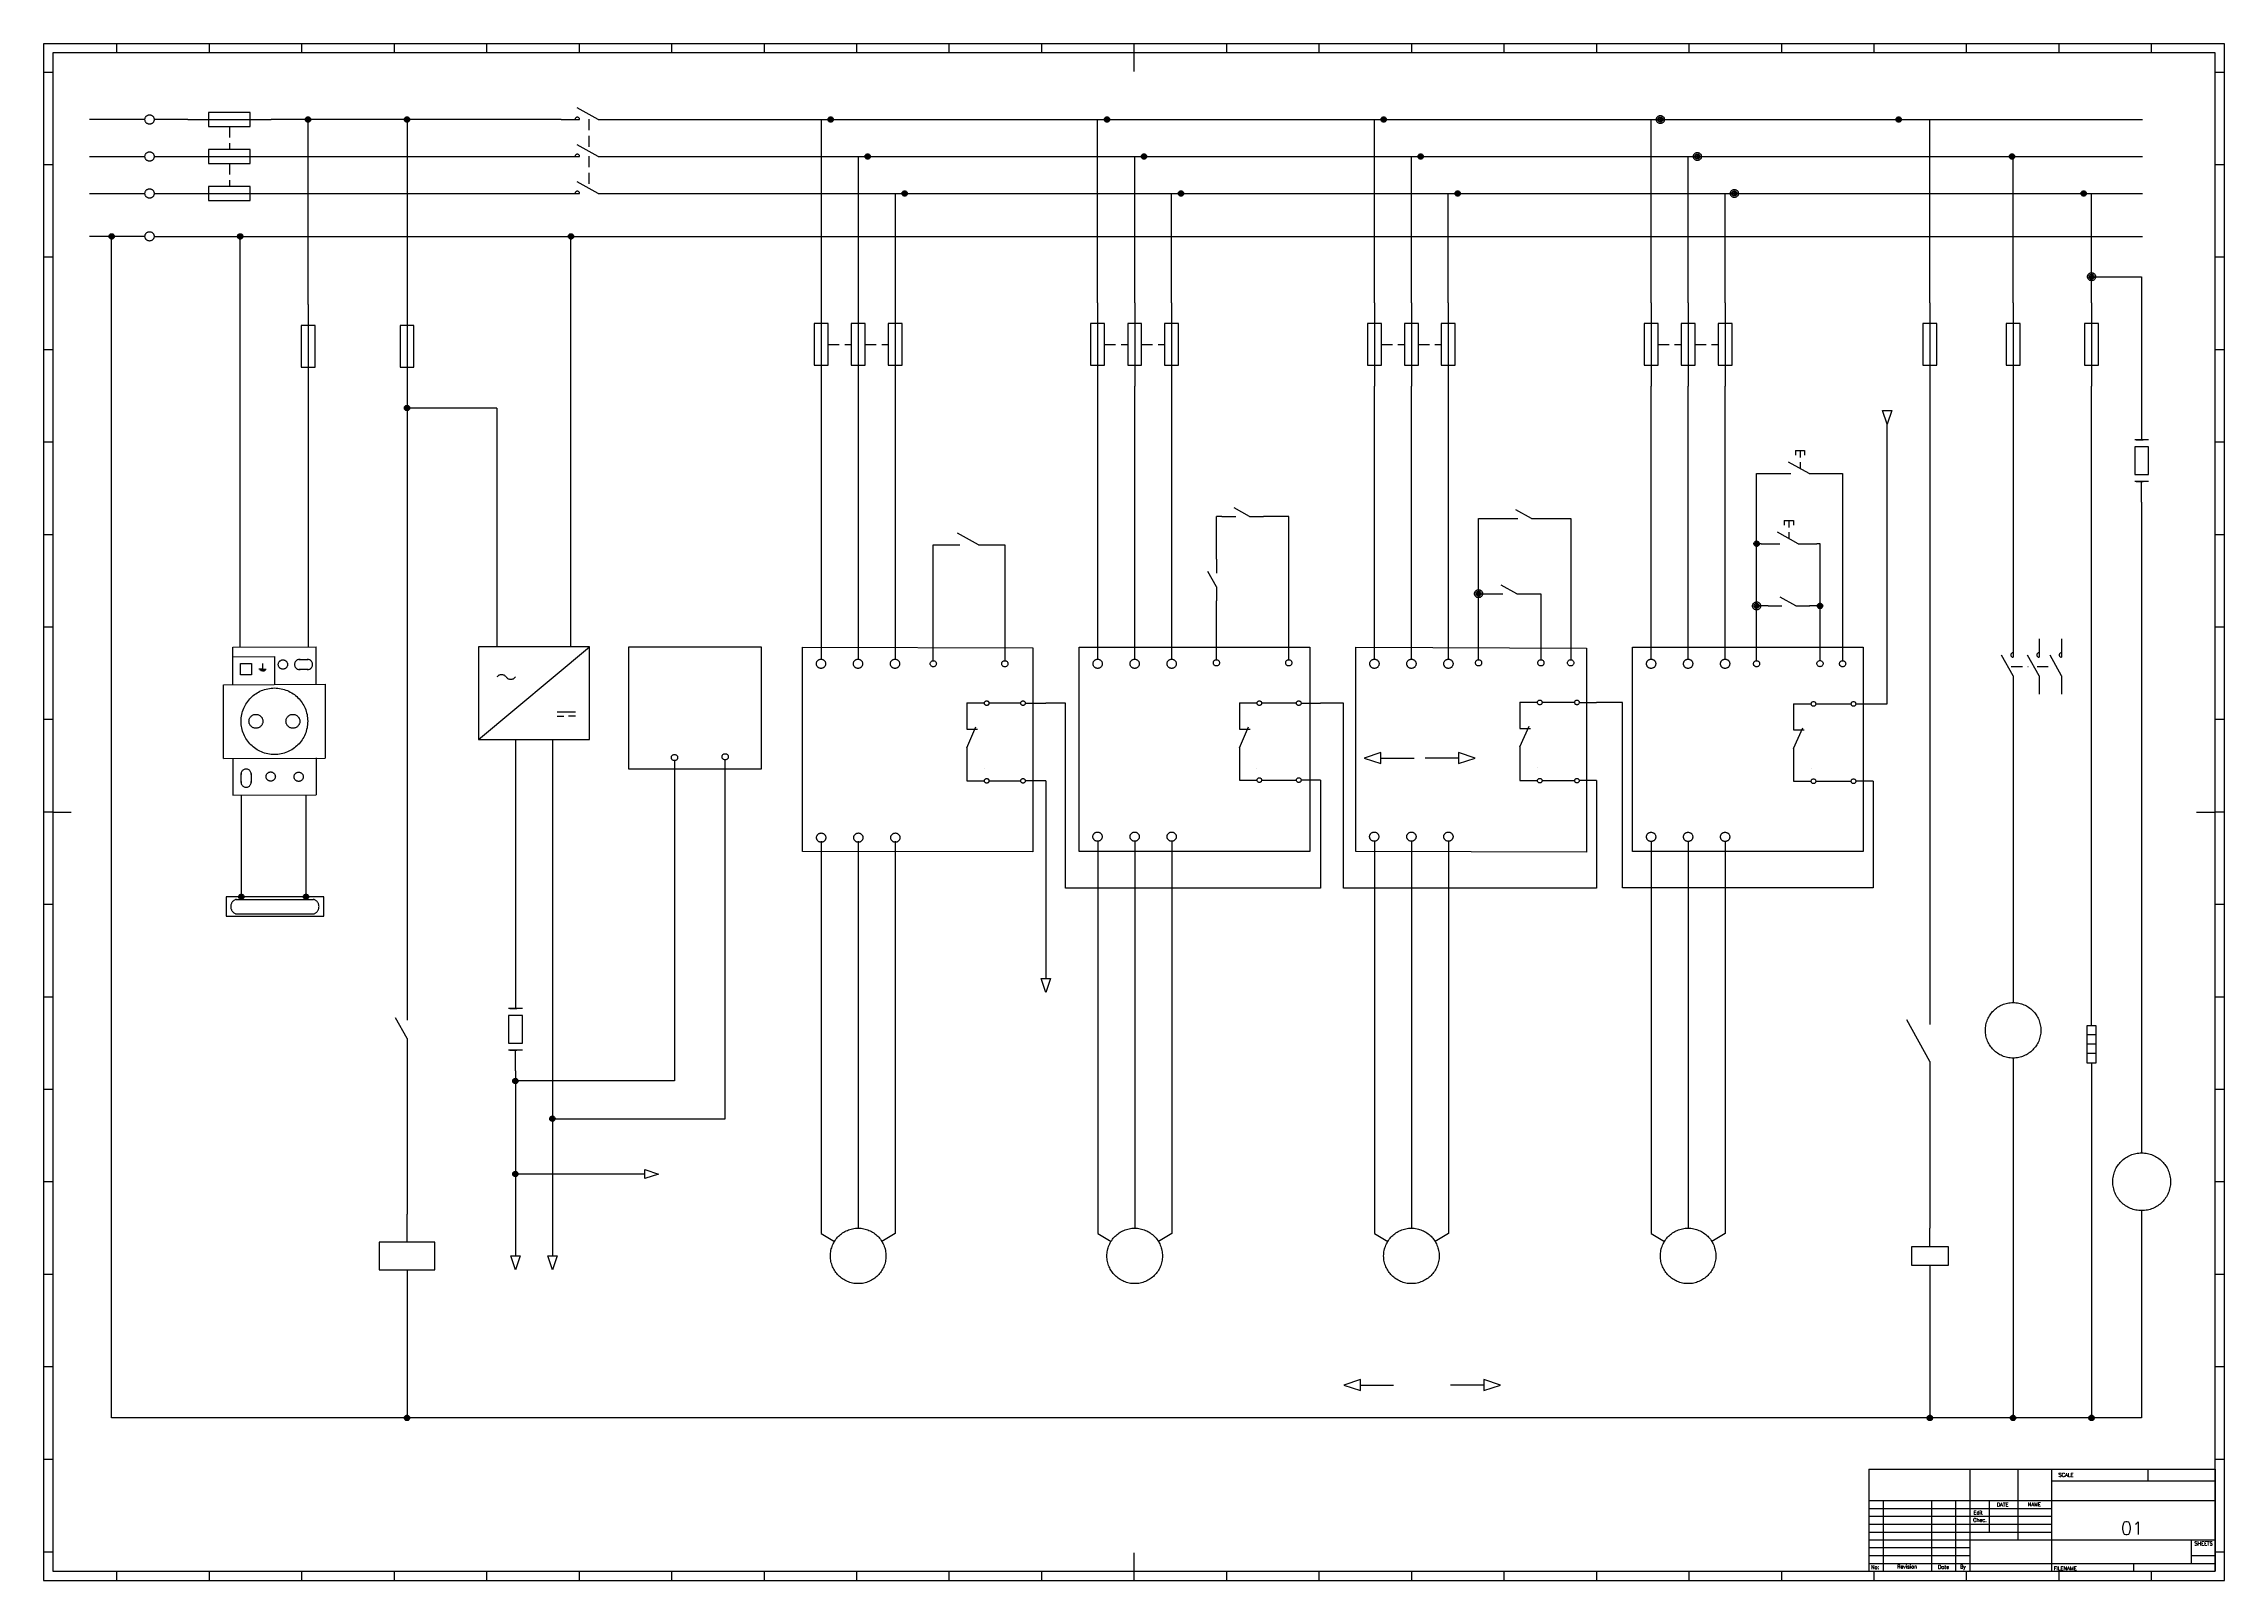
# Paper-space layout 'IEC A0 Title Block' of a CAD drawing. Header units: millimetres. Extents: x 5 to 1184, y 5 to 836.
# The model-space entities are those that its viewports show. They can reach past a viewport. Long polylines and large blocks are cut down to what shows.
import ezdxf
from ezdxf.enums import TextEntityAlignment as Align

# ---------------------------------------------------------------- set-up
doc = ezdxf.new("R2010")
doc.units = ezdxf.units.MM
doc.header["$LTSCALE"] = 12
doc.linetypes.add('DASHED', pattern=[0.75, 0.5, -0.25])
for name, color, linetype in [('025', 1, 'Continuous'), ('035', 5, 'Continuous'), ('07', 7, 'Continuous'), ('DESC', 7, 'Continuous'), ('LINK', 9, 'DASHED'), ('MISC', 7, 'Continuous'), ('RED_2.5mm^2', 1, 'Continuous'), ('SYMS', 7, 'Continuous'), ('TAGS', 7, 'Continuous'), ('TERMS', 7, 'Continuous'), ('WIREFIXED', 7, 'Continuous'), ('WIRENO', 7, 'Continuous'), ('WIREREF', 7, 'Continuous'), ('WIREREF_DEST', 7, 'Continuous'), ('XREF', 7, 'Continuous')]:
    doc.layers.add(name, color=color, linetype=linetype)
doc.styles.add('ISO Proportional', font='isocp.shx')
doc.styles.add('WD', font='romans.shx')
doc.styles.add('WD_IEC', font='isocp2.shx', dxfattribs={"width": 0.9, "height": 4})

psp = doc.layouts.new('IEC A0 Title Block')

msp = doc.modelspace()

# ---------------------------------------------------------------- texts
at = {"color": 0, "attachment_point": 1}
for s, width, gutter_width, heights, insert, char_height in [('\\pxqc;\\P\\pqj;   {\\f@Arial Unicode MS|b0|i0|c0|p34;HMI}', 131.203, 90.2, [51.9], (279.7, 527.9), 18.044), ('{\\f@Arial Unicode MS|b0|i0|c178|p34; \\f@Arial Unicode MS|b0|i0|c0|p34; L1/R  L2/S  L3/T}', 101.402, 25, [0], (415.4, 501.1), 5), ('{\\fArial|b0|i0|c0|p34;GND}', 8.574, 25, [0], (480.8, 499.7), 4), ('{\\fArial|b0|i0|c0|p34; X1}', 10.059, 25, [0], (518.1, 500.5), 5), ('{\\f@Arial Unicode MS|b0|i0|c178|p34; \\f@Arial Unicode MS|b0|i0|c0|p34; L1/R   L2/S   L3/T}', 59.174, 25, [0], (562.3, 500.4), 5), ('{\\fArial|b0|i0|c0|p34;GND}', 8.574, 25, [0], (632.9, 500.5), 4), ('{\\fArial|b0|i0|c0|p34; X1}', 11.601, 25, [0], (673.5, 501.3), 5), ('{\\f@Arial Unicode MS|b0|i0|c178|p34; \\f@Arial Unicode MS|b0|i0|c0|p34; L1/R   L2/S   L3/T}', 62.01, 25, [0], (713.5, 499), 5), ('{\\fArial|b0|i0|c0|p34;GND}', 8.574, 25, [0], (777.2, 499.7), 4), ('{\\fArial|b0|i0|c0|p34; X1}', 11.601, 25, [0], (800.3, 500.4), 5), ('{\\fArial|b0|i0|c0|p34;X2}', 8.574, 25, [0], (826.9, 500.3), 5), ('{\\f@Arial Unicode MS|b0|i0|c178|p34; \\f@Arial Unicode MS|b0|i0|c0|p34; L1/R   L2/S   L3/T}', 60.348, 25, [0], (864.1, 500.3), 5), ('{\\fArial|b0|i0|c0|p34;GND}', 8.574, 25, [0], (928.6, 499.7), 4), ('{\\fArial|b0|i0|c0|p34; X1}', 11.601, 25, [0], (947.8, 500.4), 5), ('{\\fArial|b0|i0|c0|p34;X2}', 8.574, 25, [0], (970.6, 500.3), 5), ('{\\fArial|b0|i0|c0|p34;\\H1.6x;INVERTER 1 FOLARD\\P      }', 64.404, 25, [0], (420.2, 484.7), 5), ('{\\fArial|b0|i0|c0|p34;INVERTER 2\\P     CAKE}', 66.122, 12.5, [0], (571.6, 484.8), 8), ('{\\fArial|b0|i0|c0|p34;\\H1.6x;INVERTER\\P       3}', 59.182, 25, [0], (721.2, 485.4), 5), ('\\W1;{\\fArial|b0|i0|c0|p34;  \\H1.6x;+}', 4.287, 12.5, [0], (341.6, 481.6), 7), ('\\W1;{\\fArial|b0|i0|c0|p34;  \\H1.6x;-}', 4.287, 12.5, [0], (371.5, 483.3), 7), ('{\\fArial|b0|i0|c0|p34;\\H1.6x;INVERTER\\P  KATS \\H0.625x;\\P        \\H1.6x; 4}', 59.182, 25, [0], (870.6, 467.5), 5), ('{\\f@Arial Unicode MS|b0|i0|c0|p34; \\f@Arial Unicode MS|b0|i0|c178|p34;    \\f@Arial Unicode MS|b0|i0|c0|p34;U        V        W               }', 58.909, 25, [0], (861.1, 424.5), 5), ('\\pxt13;{\\f@Arial Unicode MS|b0|i0|c178|p34;  \\f@Arial Unicode MS|b0|i0|c0|p34;U       V        W               }', 53.208, 12.5, [0], (419.9, 420.7), 5), ('{\\f@Arial Unicode MS|b0|i0|c0|p34;  U       V        W               }', 94.455, 12.5, [0], (569.5, 421.6), 5), ('{\\f@Arial Unicode MS|b0|i0|c178|p34; \\f@Arial Unicode MS|b0|i0|c0|p34;U        V        W               }', 54.657, 12.5, [0], (719.1, 421.9), 5)]:
    msp.add_mtext_dynamic_manual_height_columns(s, width=width, gutter_width=gutter_width, heights=heights, dxfattribs=dict(at, insert=insert, char_height=char_height))
at = {"layer": 'RED_2.5mm^2', "color": 0, "char_height": 5, "attachment_point": 1}
for s, insert in [('{\\f@Arial Unicode MS|b0|i0|c0|p34;PANEL SOCKET}', (46.9, 494)), ('{\\f@Arial Unicode MS|b0|i0|c0|p34;MOON LIGHT}', (107, 360.8))]:
    msp.add_mtext_dynamic_manual_height_columns(s, width=62.382, gutter_width=35, heights=[0], dxfattribs=dict(at, insert=insert))

# ---------------------------------------------------------------- blocks, each defined once
blk = doc.blocks.new('IEC_border_a0')
at = {"layer": '035', "color": 0}
for p, q in [((0, 841), (0, 0)), ((1189, 841), (0, 841)), ((105, 841), (105, 836)), ((1189, 0), (1189, 841)), ((44.5, 836), (44.5, 831)), ((94.5, 836), (94.5, 831)), ((144.5, 836), (144.5, 831)), ((194.5, 836), (194.5, 831)), ((244.5, 836), (244.5, 831)), ((294.5, 836), (294.5, 831)), ((344.5, 836), (344.5, 831)), ((394.5, 836), (394.5, 831)), ((444.5, 836), (444.5, 831)), ((494.5, 836), (494.5, 831)), ((544.5, 836), (544.5, 831)), ((594.5, 836), (594.5, 831)), ((644.5, 836), (644.5, 831)), ((694.5, 836), (694.5, 831)), ((744.5, 836), (744.5, 831)), ((794.5, 836), (794.5, 831)), ((844.5, 836), (844.5, 831)), ((894.5, 836), (894.5, 831)), ((944.5, 836), (944.5, 831)), ((994.5, 836), (994.5, 831)), ((1044.5, 836), (1044.5, 831)), ((1094.5, 836), (1094.5, 831)), ((1144.5, 836), (1144.5, 831)), ((10, 820.5), (5, 820.5)), ((1184, 820.5), (1179, 820.5)), ((10, 770.5), (5, 770.5)), ((1184, 770.5), (1179, 770.5)), ((10, 720.5), (5, 720.5)), ((1184, 720.5), (1179, 720.5)), ((10, 670.5), (5, 670.5)), ((1184, 670.5), (1179, 670.5)), ((10, 620.5), (5, 620.5)), ((1184, 620.5), (1179, 620.5)), ((0, 594), (5, 594)), ((10, 570.5), (5, 570.5)), ((1184, 570.5), (1179, 570.5)), ((10, 520.5), (5, 520.5)), ((1184, 520.5), (1179, 520.5)), ((10, 470.5), (5, 470.5)), ((1184, 470.5), (1179, 470.5)), ((10, 420.5), (5, 420.5)), ((1184, 420.5), (1179, 420.5)), ((1184, 420.5), (1179, 420.5)), ((10, 370.5), (5, 370.5)), ((1184, 370.5), (1179, 370.5)), ((10, 320.5), (5, 320.5)), ((1184, 320.5), (1179, 320.5)), ((0, 297), (5, 297)), ((10, 270.5), (5, 270.5)), ((1184, 270.5), (1179, 270.5)), ((1184, 270.5), (1179, 270.5)), ((10, 220.5), (5, 220.5)), ((1184, 220.5), (1179, 220.5)), ((10, 170.5), (5, 170.5)), ((1184, 170.5), (1179, 170.5)), ((10, 120.5), (5, 120.5)), ((1184, 120.5), (1179, 120.5)), ((10, 70.5), (5, 70.5)), ((1184, 70.5), (1179, 70.5)), ((10, 20.4), (5.1, 20.4)), ((1184, 20.4), (1179, 20.4)), ((0, 0), (1189, 0)), ((44.5, 10), (44.5, 5)), ((94.5, 10), (94.5, 5)), ((144.5, 10), (144.5, 5)), ((194.5, 10), (194.5, 5)), ((210, 0), (210, 5)), ((244.5, 10), (244.5, 5)), ((294.5, 10), (294.5, 5)), ((344.5, 10), (344.5, 5)), ((394.5, 10), (394.5, 5)), ((400, 0), (400, 5)), ((444.5, 10), (444.5, 5)), ((494.5, 10), (494.5, 5)), ((544.5, 10), (544.5, 5)), ((590, 0), (590, 5)), ((594.5, 10), (594.5, 5)), ((644.5, 10), (644.5, 5)), ((694.5, 10), (694.5, 5)), ((744.5, 10), (744.5, 5)), ((744.5, 10), (744.5, 5)), ((794.5, 10), (794.5, 5)), ((794.5, 0), (794.5, 5)), ((844.5, 10), (844.5, 5)), ((894.5, 10), (894.5, 5)), ((944.5, 10), (944.5, 5)), ((994.5, 10), (994.5, 5)), ((999, 0), (999, 5)), ((1044.5, 10), (1044.5, 5)), ((1094.5, 10), (1094.5, 5)), ((1144.5, 10), (1144.5, 5))]:
    blk.add_line(p, q, dxfattribs=at)
blk.add_lwpolyline([(10, 10), (1179, 10), (1179, 831), (10, 831)], close=True, dxfattribs=at)
at = {"layer": '07', "color": 0}
for p, q in [((594.5, 831), (594.5, 821)), ((10, 420.5), (20, 420.5)), ((1169, 420.5), (1179, 420.5)), ((594.5, 20), (594.5, 10))]:
    blk.add_line(p, q, dxfattribs=at)
blk.add_lwpolyline([(5, 5), (1184, 5), (1184, 836), (5, 836)], close=True, dxfattribs=at)
at = {"layer": '035', "color": 0, "style": 'ISO Proportional'}
for s, p in [('1', (18.3, 831.5)), ('2', (68.2, 831.5)), ('3', (118.2, 831.5)), ('4', (167.9, 831.5)), ('5', (218.3, 831.5)), ('6', (268.2, 831.5)), ('7', (318.2, 831.5)), ('8', (368.4, 831.5)), ('9', (418.5, 831.5)), ('10', (467.7, 831.5)), ('11', (517.5, 831.5)), ('12', (567.5, 831.5)), ('13', (618.4, 831.5)), ('14', (668.5, 831.5)), ('15', (717.7, 831.5)), ('16', (767.5, 831.5)), ('17', (817.7, 831.5)), ('18', (867.5, 831.5)), ('19', (917.5, 831.5)), ('20', (968.4, 831.5)), ('21', (1018.5, 831.5)), ('22', (1067.7, 831.5)), ('23', (1117.5, 831.5)), ('24', (1167.5, 831.5)), ('A', (6, 793.8)), ('A', (1180, 793.8)), ('B', (6, 743.8)), ('B', (1180, 743.8)), ('C', (6, 693.8)), ('C', (1180, 693.8)), ('D', (6, 643.8)), ('D', (1180, 643.8)), ('E', (6, 593.8)), ('E', (1180, 593.8)), ('F', (6, 543.8)), ('F', (1180, 543.8)), ('G', (6, 493.8)), ('G', (1180, 493.8)), ('H', (6, 443.8)), ('H', (1180, 443.8)), ('J', (6, 393.8)), ('J', (1180, 393.8)), ('K', (6, 343.8)), ('K', (1180, 343.8)), ('L', (6, 293.7)), ('L', (1180, 293.7)), ('M', (6, 243.7)), ('M', (1180, 243.7)), ('N', (6, 193.7)), ('N', (1180, 193.7)), ('P', (6, 143.7)), ('P', (1180, 143.7)), ('Q', (6, 93.7)), ('Q', (1180, 93.7)), ('R', (6.1, 43.7)), ('R', (1180, 43.7)), ('1', (18.3, 5.5)), ('2', (68.2, 5.5)), ('3', (118.2, 5.5)), ('4', (167.9, 5.5)), ('5', (218.3, 5.5)), ('6', (268.2, 5.5)), ('7', (318.2, 5.5)), ('8', (368.4, 5.5)), ('9', (418.5, 5.5)), ('10', (467.7, 5.5)), ('11', (517.5, 5.5)), ('12', (567.5, 5.5)), ('13', (618.4, 5.5)), ('14', (668.5, 5.5)), ('15', (717.7, 5.5)), ('16', (767.5, 5.5)), ('17', (817.7, 5.5)), ('18', (867.5, 5.5)), ('19', (917.5, 5.5)), ('20', (968.4, 5.5)), ('21', (1018.5, 5.5)), ('22', (1067.7, 5.5)), ('23', (1117.5, 5.5)), ('24', (1167.5, 5.5))]:
    blk.add_text(s, height=3.5, dxfattribs=at).set_placement(p)
blk = doc.blocks.new('IEC_tblock_a0')
at = {"layer": '035'}
for p, q in [((-106.6, 55.2), (-106.6, 17)), ((-88.4, 48.9), (0, 48.9)), ((-36.4, 55.2), (-36.4, 48.9)), ((-179.4, 38.2), (-179.4, 0)), ((-153.4, 38.2), (-153.4, 0)), ((-140.4, 38.2), (-140.4, 0)), ((-122.2, 38.2), (-122.2, 21.2)), ((-187.2, 34), (-88.4, 34)), ((-187.2, 29.8), (-88.4, 29.8)), ((-187.2, 25.5), (-88.4, 25.5)), ((-187.2, 21.2), (-88.4, 21.2)), ((-187.2, 17), (-132.6, 17)), ((-187.2, 12.8), (-132.6, 12.8)), ((-187.2, 8.5), (-132.6, 8.5)), ((-187.2, 4.2), (0, 4.2)), ((-44.2, 4.2), (-44.2, 0)), ((-13, 8.5), (0, 8.5))]:
    blk.add_line(p, q, dxfattribs=at)
at = {"layer": '07'}
for p, q in [((-187.2, 55.2), (0, 55.2)), ((-187.2, 55.2), (-187.2, 0)), ((-132.6, 55.2), (-132.6, 0)), ((-88.4, 55.2), (-88.4, 0)), ((0, 55.2), (0, 0)), ((-187.2, 38.2), (0, 38.2)), ((-132.6, 17), (0, 17)), ((-13, 17), (-13, 4.2)), ((-187.2, 0), (0, 0))]:
    blk.add_line(p, q, dxfattribs=at)
at = {"style": 'WD'}
for tag, p in [('SCALE', (-69.9, 51.1)), ('SH', (-8.7, 10.1)), ('FILENAME', (-68.1, 0.8))]:
    blk.add_attdef(tag, p, '', height=2, dxfattribs=at)
for tag, height, p in [('CKDATE', 2, (-114.9, 26.6)), ('EDDATE', 2, (-115, 30.8)), ('EDBY', 2, (-98, 30.9)), ('CKBY', 2, (-97.9, 26.3)), ('PROJDESC', 5, (-45.9, 29.2)), ('DWGDESC', 5, (-44.9, 19.7)), ('DWGNO', 3.5, (-48.5, 9.5))]:
    blk.add_attdef(tag, text='', height=height, dxfattribs=at).set_placement(p, align=Align.CENTER)
at = {"style": 'WD', "flags": 1}
blk.add_attdef('WD_TB', (-120.9, 11.9), '', height=2, dxfattribs=at)
at = {"layer": '025', "style": 'WD'}
for s, p in [('SCALE', (-80.6, 51.1)), ('NAME', (-97.7, 35.1)), ('No:', (-183.8, 1.2)), ('Revision', (-166.5, 1.5)), ('Date', (-146.8, 1.3)), ('By', (-136.3, 1.4))]:
    blk.add_text(s, height=2, dxfattribs=at).set_placement(p, align=Align.CENTER)
for s, p in [('DATE', (-118, 35)), ('Chec.', (-130.8, 26.7)), ('Edit', (-130.6, 30.7)), ('SHEETS', (-11.2, 14)), ('FILENAME', (-87.2, 0.6))]:
    blk.add_text(s, height=2, dxfattribs=at).set_placement(p)
blk = doc.blocks.new('HMS21P')
for p, q in [((-7.5, 0), (-2.5, 0)), ((2.5, 0), (-3.12, 3.12)), ((2.5, 0), (7.5, 0))]:
    blk.add_line(p, q)
blk.add_arc((-3.12, 0), 0.625, 0, 180)
at = {"style": 'WD_IEC'}
for tag, p in [('INST', (-2.5, 10.12)), ('TAG2', (-2.5, 4.12)), ('LOC', (-2.5, 7.12)), ('DESC2', (-2.5, -12.25)), ('DESC1', (-2.5, -9.25)), ('DESC3', (-2.5, -15.25))]:
    blk.add_attdef(tag, text='', height=2.5, dxfattribs=at).set_placement(p, align=Align.RIGHT)
for tag, p, height, flags in [('X4TERM01', (-7.5, 0), 0.32, 1), ('TERM01', (-7.5, 1), 2, 8), ('X2LINK', (0, 2), 0.32, 1), ('X8LINK', (0, 0.12), 0.32, 1), ('X1TERM02', (7.5, 0), 0.32, 1), ('CONTACT', (6.5, -2.25), 1, 1), ('FAMILY', (6.5, -3.75), 1, 1)]:
    blk.add_attdef(tag, p, '', height=height, dxfattribs=dict(at, flags=flags))
at = {"style": 'WD_IEC', "flags": 8}
for tag, height, p in [('TERM02', 2, (7.5, 1)), ('XREF', 2.5, (-2.5, -6.25))]:
    blk.add_attdef(tag, text='', height=height, dxfattribs=at).set_placement(p, align=Align.RIGHT)
blk = doc.blocks.new('WDDOT')
for radius in [0.72, 0.449, 0.223]:
    blk.add_circle((0, 0), radius)
blk = doc.blocks.new('VCR21')
for p, q in [((0, 7.5), (0, 2.5)), ((0, -2.5), (-3.12, 3.12)), ((0, -2.5), (0, -7.5))]:
    blk.add_line(p, q)
at = {"style": 'WD_IEC'}
for tag, p in [('INST', (-5.25, 6.75)), ('LOC', (-5.25, 3.75)), ('TAG2', (-5.25, 0.75)), ('XREF', (-5.25, -3.75)), ('DESC1', (-5.25, -6.75)), ('DESC2', (-5.25, -9.75)), ('DESC3', (-5.25, -12.75))]:
    blk.add_attdef(tag, text='', height=2.5, dxfattribs=at).set_placement(p, align=Align.RIGHT)
blk.add_attdef('TERM01', text='', height=2, rotation=90, dxfattribs=at).set_placement((-1, 7.5), align=Align.RIGHT)
at = {"style": 'WD_IEC', "flags": 1}
for tag, p, height in [('X2TERM01', (0, 7.5), 0.32), ('X4LINK', (-2.75, 0), 0.32), ('X1LINK', (-0.5, 0), 0.32), ('CONTACT', (4, -3.5), 1), ('FAMILY', (4, -5), 1), ('COMMON', (5.25, -4.75), 1), ('X8TERM02', (0, -7.5), 0.32)]:
    blk.add_attdef(tag, p, '', height=height, dxfattribs=at)
at = {"style": 'WD_IEC'}
blk.add_attdef('TERM02', (-1, -7.5), '', height=2, rotation=90, dxfattribs=at)
blk = doc.blocks.new('VPW1_1PH')
for p, q in [((-5, -25), (25, 0)), ((16.25, -17.5), (21.25, -17.5)), ((16.25, -18.75), (18.125, -18.75)), ((21.25, -18.75), (19.375, -18.75))]:
    blk.add_line(p, q)
blk.add_lwpolyline([(-5, 0), (-5, -25), (25, -25), (25, 0)], close=True)
for centre, start, end in [((1.25, -9.0625), 36.8698976, 143.1301024), ((3.75, -7.1875), 216.8698976, 323.1301024)]:
    blk.add_arc(centre, 1.5625, start, end)
at = {"style": 'WD_IEC'}
blk.add_text('1', height=7, dxfattribs=at).set_placement((-1.25, -8.125), align=Align.MIDDLE_RIGHT)
for tag, p in [('TERM01', (-1, 1)), ('TERM02', (9, 1)), ('TERM03', (19, 1))]:
    blk.add_attdef(tag, p, '', height=2, rotation=90, dxfattribs=at)
for tag, p in [('INST', (-7.5, 2.5)), ('LOC', (-7.5, -1)), ('TAG1', (-7.5, -4.5)), ('RATING1', (-7.5, -9)), ('XREF', (-7.5, -13)), ('DESC1', (-7.5, -16.85)), ('DESC3', (-7.5, -23.85)), ('DESC2', (-7.5, -20.35))]:
    blk.add_attdef(tag, text='', height=2.5, dxfattribs=at).set_placement(p, align=Align.RIGHT)
at = {"style": 'WD_IEC', "flags": 1}
for tag, p, height in [('X2TERM01', (0, 0), 0.32), ('X2TERM02', (10, 0), 0.32), ('X2TERM03', (20, 0), 0.32), ('MFG', (27.75, -1), 1.5), ('CAT', (27.75, -3.5), 1.5), ('ASSYCODE', (26, -21.5), 1), ('FAMILY', (26, -23), 1), ('CATDESC', (26, -24.5), 1), ('X8TERM04', (5, -25), 0.32), ('X8TERM05', (15, -25), 0.32)]:
    blk.add_attdef(tag, p, '', height=height, dxfattribs=at)
at = {"style": 'WD_IEC'}
for tag, p in [('TERM04', (4, -26)), ('TERM05', (14, -26))]:
    blk.add_attdef(tag, text='', height=2, rotation=90, dxfattribs=at).set_placement(p, align=Align.RIGHT)
blk = doc.blocks.new('VT0_02')
blk.add_circle((0, 0), 1.25)
at = {"style": 'WD_IEC'}
blk.add_attdef('TAG1', text='', height=2.5, dxfattribs=at).set_placement((-0.5, 1.75), align=Align.RIGHT)
at = {"style": 'WD_IEC', "flags": 1}
for tag, p in [('X4TERM01', (-1.25, 0)), ('X2TERM01', (0, 1.25)), ('X1TERM01', (1.25, 0)), ('X8TERM01', (0, -1.25))]:
    blk.add_attdef(tag, p, '', height=0.32, dxfattribs=at)
blk = doc.blocks.new('VMO13')
blk.add_circle((0, 0), 7.5)
at = {"style": 'WD_IEC'}
for tag, p in [('INST', (-12.88, 12.75)), ('TAG1', (-12.88, 5.75)), ('LOC', (-12.88, 9.25)), ('DESC2', (-12.88, -2)), ('DESC1', (-12.88, 1.5)), ('DESC3', (-12.88, -5.5)), ('RATING2', (-12.88, -12.5)), ('RATING1', (-12.88, -9)), ('RATING4', (-12.95, -19.58)), ('RATING3', (-12.88, -16))]:
    blk.add_attdef(tag, text='', height=2.5, dxfattribs=at).set_placement(p, align=Align.RIGHT)
blk.add_attdef('TERM02', (-0.69, 7.75), '', height=2, rotation=90, dxfattribs=at)
at = {"style": 'WD_IEC', "flags": 1}
for tag, p, height in [('X2TERM02', (0, 7.5), 0.32), ('MFG', (12.75, 9), 1.5), ('CAT', (12.75, 6.5), 1.5), ('X4LINK', (-7.5, 0), 0.32), ('X0TERM01', (-6.4, 3.9), 0.32), ('X0TERM03', (6.4, 3.9), 0.32), ('X1LINK', (7.5, 0), 0.32), ('X8TERM04', (0, -7.5), 0.32), ('ASSYCODE', (1, -9), 1), ('FAMILY', (1, -10.5), 1), ('CATDESC', (1, -12), 1)]:
    blk.add_attdef(tag, p, '', height=height, dxfattribs=at)
at = {"style": 'WD_IEC'}
for tag, p in [('TERM01', (-7.35, 4.34)), ('TERM03', (9.35, 4.53)), ('TERM04', (-0.59, -7.92))]:
    blk.add_attdef(tag, text='', height=2, rotation=90, dxfattribs=at).set_placement(p, align=Align.RIGHT)
for tag, p in [('M', (-0.22, 1.27)), ('3~', (-0.12, -3.73))]:
    blk.add_attdef(tag, text='', height=2.5, dxfattribs=at).set_placement(p, align=Align.CENTER)
at = {"lineweight": 15, "style": 'WD_IEC'}
blk.add_attdef('XREF', text='', height=2.5, dxfattribs=at).set_placement((-13.19, -22.86), align=Align.RIGHT)
blk = doc.blocks.new('VFU2')
blk.add_line((0, 7.5), (0, -7.5))
blk.add_lwpolyline([(-1.25, 3.75), (-1.25, -3.75), (1.25, -3.75), (1.25, 3.75)], close=True)
at = {"style": 'WD_IEC'}
for tag, p in [('INST', (-5.25, 7.75)), ('LOC', (-5.25, 4.25)), ('TAG2', (-5.25, 0.75)), ('RATING1', (-5.25, -3.75)), ('XREF', (-5.25, -7.75)), ('DESC1', (-5.25, -11.6)), ('DESC2', (-5.25, -15.1)), ('DESC3', (-5.25, -18.6))]:
    blk.add_attdef(tag, text='', height=2.5, dxfattribs=at).set_placement(p, align=Align.RIGHT)
at = {"style": 'WD_IEC', "flags": 1}
for tag, p, height in [('MFG', (2.75, 6.5), 1.5), ('X2TERM01', (0, 7.5), 0.32), ('CAT', (2.75, 4), 1.5), ('X4LINK', (-1.25, 0), 0.32), ('X1LINK', (1.25, 0), 0.32), ('ASSYCODE', (2.25, -4), 1), ('X8TERM02', (0, -7.5), 0.32), ('FAMILY', (2.25, -5.5), 1), ('CATDESC', (2.25, -7), 1)]:
    blk.add_attdef(tag, p, '', height=height, dxfattribs=at)
at = {"style": 'WD_IEC'}
blk.add_attdef('TERM01', text='', height=2, rotation=90, dxfattribs=at).set_placement((-1, 7.5), align=Align.RIGHT)
blk.add_attdef('TERM02', (-1, -7.5), '', height=2, rotation=90, dxfattribs=at)
blk = doc.blocks.new('VMS1')
for p, q in [((0, 2.5), (0, 7.5)), ((0, -2.5), (0, -7.5))]:
    blk.add_line(p, q)
blk.add_lwpolyline([(-5, 2.5), (-5, -2.5), (5, -2.5), (5, 2.5)], close=True)
at = {"style": 'WD_IEC'}
for tag, p in [('INST', (-5.25, 10.5)), ('LOC', (-5.25, 7.5)), ('TAG1', (-5.25, 4.5)), ('DESC2', (-5.25, -9.85)), ('DESC1', (-5.25, -6.85)), ('DESC3', (-5.25, -12.85))]:
    blk.add_attdef(tag, text='', height=2.5, dxfattribs=at).set_placement(p, align=Align.RIGHT)
blk.add_attdef('TERM01', text='', height=2, rotation=90, dxfattribs=at).set_placement((-1, 7.5), align=Align.RIGHT)
at = {"style": 'WD_IEC', "flags": 1}
for tag, p, height in [('X2TERM01', (0, 7.5), 0.32), ('X4LINK', (-5, 0), 0.32), ('X1LINK', (5, 0), 0.32), ('ASSYCODE', (1, -4), 1), ('X8TERM02', (0, -7.5), 0.32), ('FAMILY', (1, -5.5), 1), ('CATDESC', (1, -7), 1)]:
    blk.add_attdef(tag, p, '', height=height, dxfattribs=at)
at = {"style": 'WD_IEC', "flags": 9}
for tag, p in [('MFG', (-6, 1)), ('CAT', (-6, -1.5))]:
    blk.add_attdef(tag, text='', height=1.5, dxfattribs=at).set_placement(p, align=Align.RIGHT)
at = {"style": 'WD_IEC'}
blk.add_attdef('TERM02', (-1, -7.5), '', height=2, rotation=90, dxfattribs=at)
at = {"lineweight": 9, "style": 'WD_IEC'}
for tag, p in [('NO', (-5.5, -16.5)), ('NC', (-5.5, -19.5))]:
    blk.add_attdef(tag, text='', height=2.5, dxfattribs=at).set_placement(p, align=Align.TOP_RIGHT)
for tag, p in [('XREFNO', (-4, -16.5)), ('XREFNC', (-4, -19.5))]:
    blk.add_attdef(tag, text='', height=2.5, dxfattribs=at).set_placement(p, align=Align.TOP_LEFT)
blk = doc.blocks.new('WD_WNV')
at = {"linetype": 'Continuous', "style": 'WD_IEC', "width": 0.8}
blk.add_attdef('WIRENO', text='', height=2.5, dxfattribs=at).set_placement((-1.6, 0), align=Align.MIDDLE_RIGHT)
at = {"style": 'WD_IEC', "flags": 1}
for tag, p in [('W08USER', (-1, 0.375)), ('W04USER', (-1, 0.875)), ('W05USER', (-1, 0.75)), ('W09USER', (-1, 0.25)), ('W03USER', (-1, 1)), ('W06USER', (-1, 0.625)), ('W07USER', (-1, 0.5)), ('W02USER', (-1, 1.125)), ('W01USER', (-1, 1.25)), ('W10USER', (-1, 0.125))]:
    blk.add_attdef(tag, text='', height=0.08, dxfattribs=at).set_placement(p, align=Align.CENTER)
blk = doc.blocks.new('WD_WNH')
at = {"linetype": 'Continuous', "style": 'WD_IEC', "width": 0.8}
blk.add_attdef('WIRENO', text='', height=2.5, dxfattribs=at).set_placement((0, 0.75), align=Align.CENTER)
at = {"style": 'WD_IEC', "flags": 1}
for tag, p in [('W08USER', (0, 0.375)), ('W04USER', (0, 0.875)), ('W05USER', (0, 0.75)), ('W09USER', (0, 0.25)), ('W03USER', (0, 1)), ('W06USER', (0, 0.625)), ('W07USER', (0, 0.5)), ('W02USER', (0, 1.125)), ('W01USER', (0, 1.25)), ('W10USER', (0, 0.125))]:
    blk.add_attdef(tag, text='', height=0.08, dxfattribs=at).set_placement(p, align=Align.CENTER)
blk = doc.blocks.new('HA1S4')
blk.add_lwpolyline([(0, -3.75), (-1.25, 0), (1.25, 0)], close=True)
at = {"style": 'WD_IEC', "flags": 8}
blk.add_attdef('WIRENO', (-1, 1.25), '', height=2.5, rotation=90, dxfattribs=at)
at = {"style": 'WD_IEC'}
blk.add_attdef('DESC1', text='', height=2.5, rotation=90, dxfattribs=at).set_placement((1, 1.25), align=Align.TOP_LEFT)
at = {"style": 'WD_IEC', "flags": 1}
blk.add_attdef('X2TERM01', (0, 0), '', height=0.32, dxfattribs=at)
blk.add_attdef('SIGCODE', text='', height=1, dxfattribs=at).set_placement((-2.5, -3.2), align=Align.RIGHT)
at = {"style": 'WD_IEC'}
blk.add_attdef('XREF', text='', height=2.5, rotation=90, dxfattribs=at).set_placement((0, -5), align=Align.MIDDLE_RIGHT)
blk = doc.blocks.new('VRE1HT')
for p, q in [((0, 5), (0, 10)), ((1.25, 2.5), (-1.25, 2.5)), ((1.25, 0), (-1.25, 0)), ((1.25, -2.5), (-1.25, -2.5)), ((0, -5), (0, -10))]:
    blk.add_line(p, q)
blk.add_lwpolyline([(-1.25, 5), (-1.25, -5), (1.25, -5), (1.25, 5)], close=True)
at = {"style": 'WD_IEC'}
for tag, p in [('INST', (-5.25, 10.25)), ('LOC', (-5.25, 6.75)), ('RATING1', (-5.25, -1.25)), ('TAG1', (-5.25, 3.25)), ('RATING2', (-5.25, -5.25)), ('DESC1', (-5.25, -13.1)), ('XREF', (-5.25, -9.25)), ('DESC3', (-5.25, -20.1)), ('DESC2', (-5.25, -16.6))]:
    blk.add_attdef(tag, text='', height=2.5, dxfattribs=at).set_placement(p, align=Align.RIGHT)
blk.add_attdef('TERM01', text='', height=2, rotation=90, dxfattribs=at).set_placement((-1, 10), align=Align.RIGHT)
at = {"style": 'WD_IEC', "flags": 1}
for tag, p, height in [('X2TERM01', (0, 10), 0.32), ('MFG', (2.75, 9), 1.5), ('CAT', (2.75, 6.5), 1.5), ('X4LINK', (-1.875, 0), 0.32), ('X1LINK', (1.875, 0), 0.32), ('ASSYCODE', (2.25, -1.5), 1), ('FAMILY', (2.25, -3), 1), ('CATDESC', (2.25, -4.5), 1), ('X8TERM02', (0, -10), 0.32)]:
    blk.add_attdef(tag, p, '', height=height, dxfattribs=at)
at = {"style": 'WD_IEC'}
blk.add_attdef('TERM02', (-1, -10), '', height=2, rotation=90, dxfattribs=at)
blk = doc.blocks.new('HT0W02')
blk.add_circle((0, 0), 1.25)
at = {"style": 'WD_IEC', "flags": 8}
for tag, p in [('TAGSTRIP', (-2.25, 0.5)), ('WIRENO', (-2.25, -3.25))]:
    blk.add_attdef(tag, text='', height=2.5, dxfattribs=at).set_placement(p, align=Align.RIGHT)
at = {"style": 'WD_IEC'}
for tag, p in [('INST', (-2.25, 6.5)), ('LOC', (-2.25, 3.5)), ('DESC3', (-2.25, -12.25)), ('DESC2', (-2.25, -9.25)), ('DESC1', (-2.25, -6.25))]:
    blk.add_attdef(tag, text='', height=2.5, dxfattribs=at).set_placement(p, align=Align.RIGHT)
at = {"style": 'WD_IEC', "flags": 1}
for tag, p, height in [('X4TERM01', (-1.25, 0), 0.25), ('X4TERMDESC01', (-1.25, 0.5), 0.4), ('STRIPSEQ', (0, 0), 0.025), ('X2TERM01', (0, 1.25), 0.25), ('X2TERMDESC01', (0, 1.75), 0.4), ('X1TERM01', (1.25, 0), 0.25), ('X1TERMDESC01', (1.25, 0.5), 0.4), ('ASSYCODE', (2.75, 10.75), 1), ('CATDESC', (2.75, 9.25), 1), ('MFG', (2.75, 7.25), 1.5), ('CAT', (2.75, 4.75), 1.5), ('LINKTERM', (0, -0.0375), 0.025), ('X8TERM01', (0, -1.25), 0.25), ('X8TERMDESC01', (0, -0.75), 0.4)]:
    blk.add_attdef(tag, p, '', height=height, dxfattribs=at)
blk = doc.blocks.new('VCR22')
for p, q in [((0, 7.5), (0, 2.5)), ((0, -2.5), (2.5, 3.12)), ((0, 2.5), (2.87, 2.5)), ((0, -2.5), (0, -7.5))]:
    blk.add_line(p, q)
at = {"style": 'WD_IEC'}
for tag, p in [('INST', (-5.25, 5.25)), ('TAG2', (-5.25, -0.75)), ('LOC', (-5.25, 2.25)), ('DESC1', (-5.25, -6.75)), ('XREF', (-5.25, -3.75)), ('DESC3', (-5.25, -12.75)), ('DESC2', (-5.25, -9.75))]:
    blk.add_attdef(tag, text='', height=2.5, dxfattribs=at).set_placement(p, align=Align.RIGHT)
blk.add_attdef('TERM01', text='', height=2, rotation=90, dxfattribs=at).set_placement((-1, 7.5), align=Align.RIGHT)
at = {"style": 'WD_IEC', "flags": 1}
for tag, p, height in [('X2TERM01', (0, 7.5), 0.32), ('X4LINK', (-0.55, 0), 0.32), ('X1LINK', (1.92, 0), 0.32), ('CONTACT', (4, -3.5), 1), ('FAMILY', (4, -5), 1), ('COMMON', (5.25, -4.75), 1), ('X8TERM02', (0, -7.5), 0.32)]:
    blk.add_attdef(tag, p, '', height=height, dxfattribs=at)
at = {"style": 'WD_IEC'}
blk.add_attdef('TERM02', (-1, -7.5), '', height=2, rotation=90, dxfattribs=at)
blk = doc.blocks.new('VMO12')
blk.add_circle((0, 0), 7.5)
at = {"style": 'WD_IEC'}
for tag, p in [('INST', (-10.5, 15.25)), ('LOC', (-10.5, 11.75)), ('DESC1', (-10.5, 4)), ('TAG1', (-10.5, 8.25)), ('DESC2', (-10.5, 0.5)), ('RATING1', (-10.5, -6.5)), ('DESC3', (-10.5, -3)), ('RATING3', (-10.5, -13.5)), ('RATING2', (-10.5, -10))]:
    blk.add_attdef(tag, text='', height=2.5, dxfattribs=at).set_placement(p, align=Align.RIGHT)
blk.add_attdef('TERM01', (-1, 7.48), '', height=2, rotation=90, dxfattribs=at)
at = {"style": 'WD_IEC', "flags": 1}
for tag, p, height in [('MFG', (2.75, 11.5), 1.5), ('X2TERM01', (0, 7.5), 0.32), ('CAT', (2.75, 9), 1.5), ('X4LINK', (-7.5, 0), 0.32), ('X1LINK', (7.5, 0), 0.32), ('X0TERM03', (5.3, -5.3), 0.32), ('X8TERM02', (0, -7.5), 0.32), ('ASSYCODE', (1, -9), 1), ('FAMILY', (1, -10.5), 1), ('CATDESC', (1, -12), 1)]:
    blk.add_attdef(tag, p, '', height=height, dxfattribs=at)
at = {"style": 'WD_IEC'}
for tag, p in [('M', (-0.2, 1.24)), ('1~', (-0.17, -3.35))]:
    blk.add_attdef(tag, text='', height=2.5, dxfattribs=at).set_placement(p, align=Align.CENTER)
at = {"linetype": 'Continuous', "style": 'WD_IEC'}
blk.add_attdef('TERM03', text='', height=2, dxfattribs=at).set_placement((7.55, -5.55), align=Align.MIDDLE_LEFT)
at = {"style": 'WD_IEC'}
blk.add_attdef('TERM02', text='', height=2, rotation=90, dxfattribs=at).set_placement((-0.9, -7.98), align=Align.RIGHT)
at = {"lineweight": 15, "style": 'WD_IEC'}
blk.add_attdef('XREF', text='', height=2.5, dxfattribs=at).set_placement((-10.5, -17), align=Align.RIGHT)
blk = doc.blocks.new('VFU1')
blk.add_line((0, 7.5), (0, -7.5))
blk.add_lwpolyline([(-1.25, 3.75), (-1.25, -3.75), (1.25, -3.75), (1.25, 3.75)], close=True)
at = {"style": 'WD_IEC'}
for tag, p in [('INST', (-5.25, 7.75)), ('LOC', (-5.25, 4.25)), ('TAG1', (-5.25, 0.75)), ('RATING1', (-5.25, -3.75)), ('XREF', (-5.25, -7.75)), ('DESC1', (-5.25, -11.6)), ('DESC2', (-5.25, -15.1)), ('DESC3', (-5.25, -18.6))]:
    blk.add_attdef(tag, text='', height=2.5, dxfattribs=at).set_placement(p, align=Align.RIGHT)
at = {"style": 'WD_IEC', "flags": 1}
for tag, p, height in [('MFG', (2.75, 6.5), 1.5), ('X2TERM01', (0, 7.5), 0.32), ('CAT', (2.75, 4), 1.5), ('X4LINK', (-1.25, 0), 0.32), ('X1LINK', (1.25, 0), 0.32), ('ASSYCODE', (2.25, -4), 1), ('X8TERM02', (0, -7.5), 0.32), ('FAMILY', (2.25, -5.5), 1), ('CATDESC', (2.25, -7), 1)]:
    blk.add_attdef(tag, p, '', height=height, dxfattribs=at)
at = {"style": 'WD_IEC'}
blk.add_attdef('TERM01', text='', height=2, rotation=90, dxfattribs=at).set_placement((-1, 7.5), align=Align.RIGHT)
blk.add_attdef('TERM02', (-1, -7.5), '', height=2, rotation=90, dxfattribs=at)
blk = doc.blocks.new('HFU1')
blk.add_line((-7.5, 0), (7.5, 0))
blk.add_lwpolyline([(-3.75, -1.25), (3.75, -1.25), (3.75, 1.25), (-3.75, 1.25)], close=True)
at = {"style": 'WD_IEC'}
for tag, p in [('INST', (-5, 11.12)), ('LOC', (-5, 7.62)), ('TAG1', (-5, 4.12)), ('RATING1', (-5, -3.71)), ('DESC1', (-5, -11.21)), ('DESC3', (-5, -18.21)), ('DESC2', (-5, -14.71))]:
    blk.add_attdef(tag, text='', height=2.5, dxfattribs=at).set_placement(p, align=Align.RIGHT)
for tag, p, height, flags in [('MFG', (4.92, 12.12), 1.5, 9), ('CAT', (4.92, 9.62), 1.5, 9), ('X4TERM01', (-7.5, 0), 0.32, 1), ('TERM01', (-7.5, 1), 2, 8), ('X2LINK', (0, 1.25), 0.32, 1), ('X1TERM02', (7.5, 0), 0.32, 1), ('X8LINK', (0, -1.25), 0.32, 1), ('ASSYCODE', (12.25, -2.75), 1, 1), ('FAMILY', (12.25, -4.25), 1, 1), ('CATDESC', (12.25, -5.75), 1, 1)]:
    blk.add_attdef(tag, p, '', height=height, dxfattribs=dict(at, flags=flags))
at = {"style": 'WD_IEC', "flags": 8}
blk.add_attdef('TERM02', text='', height=2, dxfattribs=at).set_placement((7.5, 1), align=Align.RIGHT)
at = {"lineweight": 15, "style": 'WD_IEC'}
blk.add_attdef('XREF', text='', height=2.5, dxfattribs=at).set_placement((-5, -7.46), align=Align.RIGHT)
blk = doc.blocks.new('HFU2')
blk.add_line((-7.5, 0), (7.5, 0))
blk.add_lwpolyline([(-3.75, -1.25), (3.75, -1.25), (3.75, 1.25), (-3.75, 1.25)], close=True)
at = {"style": 'WD_IEC'}
for tag, p in [('INST', (-5, 11.12)), ('LOC', (-5, 7.62)), ('TAG2', (-5, 4.12)), ('RATING1', (-5, -7.5)), ('DESC1', (-5, -15)), ('DESC3', (-5, -22)), ('DESC2', (-5, -18.5))]:
    blk.add_attdef(tag, text='', height=2.5, dxfattribs=at).set_placement(p, align=Align.RIGHT)
for tag, p, height, flags in [('MFG', (6.81, 12.85), 1.5, 1), ('CAT', (6.81, 10.35), 1.5, 1), ('X4TERM01', (-7.5, 0), 0.32, 1), ('TERM01', (-7.5, 1), 2, 8), ('X2LINK', (0, 1.25), 0.32, 1), ('X1TERM02', (7.5, 0), 0.32, 1), ('X8LINK', (0, -1.25), 0.32, 1), ('ASSYCODE', (6.14, -4.36), 1, 1), ('FAMILY', (6.14, -5.86), 1, 1), ('CATDESC', (6.14, -7.36), 1, 1)]:
    blk.add_attdef(tag, p, '', height=height, dxfattribs=dict(at, flags=flags))
at = {"style": 'WD_IEC', "flags": 8}
blk.add_attdef('TERM02', text='', height=2, dxfattribs=at).set_placement((7.5, 1), align=Align.RIGHT)
at = {"lineweight": 15, "style": 'WD_IEC'}
blk.add_attdef('XREF', text='', height=2.5, dxfattribs=at).set_placement((-5, -11.25), align=Align.RIGHT)
blk = doc.blocks.new('HCR21')
for p, q in [((-7.5, 0), (-2.5, 0)), ((2.5, 0), (-3.12, 3.12)), ((2.5, 0), (7.5, 0))]:
    blk.add_line(p, q)
at = {"style": 'WD_IEC'}
for tag, p in [('INST', (-2.5, 10.12)), ('TAG2', (-2.5, 4.12)), ('LOC', (-2.5, 7.12)), ('DESC2', (-2.5, -12.25)), ('DESC1', (-2.5, -9.25)), ('DESC3', (-2.5, -15.25))]:
    blk.add_attdef(tag, text='', height=2.5, dxfattribs=at).set_placement(p, align=Align.RIGHT)
for tag, p, height, flags in [('X4TERM01', (-7.5, 0), 0.32, 1), ('TERM01', (-7.5, 1), 2, 8), ('X2LINK', (0, 2.27), 0.32, 1), ('X8LINK', (0, 0.77), 0.32, 1), ('X1TERM02', (7.5, 0), 0.32, 1), ('CONTACT', (6.5, -2.25), 1, 1), ('FAMILY', (6.5, -3.75), 1, 1), ('COMMON', (7.75, -3.5), 1, 1)]:
    blk.add_attdef(tag, p, '', height=height, dxfattribs=dict(at, flags=flags))
at = {"style": 'WD_IEC', "flags": 8}
for tag, height, p in [('TERM02', 2, (7.5, 1)), ('XREF', 2.5, (-2.5, -6.25))]:
    blk.add_attdef(tag, text='', height=height, dxfattribs=at).set_placement(p, align=Align.RIGHT)
blk = doc.blocks.new('HT0_02')
blk.add_circle((0, 0), 1.25)
at = {"style": 'WD_IEC'}
blk.add_attdef('TAG1', text='', height=2.5, dxfattribs=at).set_placement((-0.5, 1.75), align=Align.RIGHT)
at = {"style": 'WD_IEC', "flags": 1}
for tag, p in [('X4TERM01', (-1.25, 0)), ('X2TERM01', (0, 1.25)), ('X1TERM01', (1.25, 0)), ('X8TERM01', (0, -1.25))]:
    blk.add_attdef(tag, p, '', height=0.32, dxfattribs=at)
blk = doc.blocks.new('Q020401L')
for p, q in [((4, 0.5), (2.5, 0)), ((2.5, 0), (4, -0.5)), ((4, -0.5), (4, 0.5)), ((4, 0), (7, 0))]:
    blk.add_line(p, q)
blk.add_solid([(4, -0.5), (4, 0.5), (2.5, 0)])
blk = doc.blocks.new('Q020401R')
for p, q in [((-4, 0), (-7, 0)), ((-2.5, 0), (-4, 0.5)), ((-4, 0.5), (-4, -0.5)), ((-4, -0.5), (-2.5, 0))]:
    blk.add_line(p, q)
blk.add_solid([(-4, 0.5), (-4, -0.5), (-2.5, 0)])
blk = doc.blocks.new('VFU1F11')
for p, q in [((0, 7.5), (0, 3.75)), ((1.25, 3.75), (-1.25, 3.75)), ((1.25, 2.5), (-1.25, 2.5)), ((-1.25, 2.5), (-1.25, -2.5)), ((-1, 3.75), (0.25, 3.75)), ((1.25, -2.5), (1.25, 2.5)), ((-1.25, -2.5), (1.25, -2.5)), ((1.25, -3.75), (-1.25, -3.75)), ((-1, -3.75), (0.25, -3.75)), ((0, -7.5), (0, -3.75))]:
    blk.add_line(p, q)
at = {"style": 'WD_IEC'}
for tag, p in [('INST', (-4.74, 8.75)), ('LOC', (-4.74, 5.75)), ('TAG1', (-4.74, 2.75)), ('RATING1', (-4.74, -0.25)), ('DESC1', (-4.74, -6.25)), ('DESC2', (-4.74, -9.25)), ('DESC3', (-4.74, -12.25))]:
    blk.add_attdef(tag, text='', height=2.5, dxfattribs=at).set_placement(p, align=Align.RIGHT)
at = {"style": 'WD_IEC', "flags": 9}
for tag, p in [('MFG', (5.59, 6.41)), ('CAT', (5.59, 3.91))]:
    blk.add_attdef(tag, text='', height=1.5, dxfattribs=at).set_placement(p, align=Align.RIGHT)
at = {"style": 'WD_IEC'}
blk.add_attdef('TERM01', text='', height=2, rotation=90, dxfattribs=at).set_placement((-1, 7.5), align=Align.RIGHT)
at = {"style": 'WD_IEC', "flags": 1}
for tag, p, height in [('X2TERM01', (0, 7.5), 0.32), ('X4LINK', (-1.3, -0.02), 0.32), ('X1LINK', (1.2, -0.02), 0.32), ('ASSYCODE', (2, -3.96), 1), ('X8TERM02', (0, -7.5), 0.32), ('FAMILY', (2, -5.46), 1), ('CATDESC', (2, -6.96), 1)]:
    blk.add_attdef(tag, p, '', height=height, dxfattribs=at)
at = {"style": 'WD_IEC'}
blk.add_attdef('TERM02', (-1, -7.5), '', height=2, rotation=90, dxfattribs=at)
at = {"lineweight": 15, "style": 'WD_IEC'}
blk.add_attdef('XREF', text='', height=2.5, dxfattribs=at).set_placement((-4.74, -3.25), align=Align.RIGHT)
blk = doc.blocks.new('P')
for p, q in [((0, 20), (0, 40)), ((45, 20.2), (45, 40.2)), ((0, 34.9), (22.5, 35)), ((10.1, 31.2), (10.1, 31.2)), ((10.1, 31.2), (10.1, 31.2)), ((10.1, 31.2), (10.1, 31.2)), ((16.1, 28.2), (14.1, 28.2)), ((16.1, 27.7), (14.6, 27.7)), ((16.1, 27.2), (15.1, 27.2)), ((16.1, 31.2), (16.1, 28.2)), ((16.1, 28.2), (16.1, 28.2)), ((16.1, 28.2), (16.1, 28.2)), ((16.1, 28.2), (18.1, 28.2)), ((16.1, 27.7), (17.6, 27.7)), ((16.1, 27.2), (17.1, 27.2)), ((22.5, 35), (22.5, 20)), ((-5, 19.8), (50, 20.1)), ((-5, -20.2), (50, -19.9)), ((0, -20), (0.1, -40)), ((45, -19.8), (45.1, -39.8)), ((0.1, -40), (45.1, -39.8))]:
    blk.add_line(p, q)
for points in [[(0, 40), (45, 40.2)], [(35.8, 33.5), (40.6, 33.5)], [(40.6, 28), (35.8, 28)], [(-5, -20.2), (-5, 19.8)], [(50, 20.1), (50, -19.9)], [(4.5, -33.1), (4.5, -28.3)], [(9.9, -28.3), (9.9, -33.1)]]:
    blk.add_lwpolyline(points)
blk.add_lwpolyline([(4.1, 31.2), (10.1, 31.2), (10.1, 25.2), (4.1, 25.2)], close=True)
for centre, radius in [((27.1, 30.7), 2.5), ((22.5, 0), 18), ((20.5, -29.9), 2.5), ((35.6, -30), 2.5)]:
    blk.add_circle(centre, radius)
for centre, start, end in [((36.1, 30.7), 84.5287, 275.4713), ((40.4, 30.7), 264.5287, 95.4713), ((7.2, -28.6), 354.5287, 185.4713), ((7.2, -32.9), 174.5287, 5.4713)]:
    blk.add_arc(centre, 2.74, start, end)
at = {"layer": 'SYMS', "xscale": 3, "yscale": 3, "zscale": 3}
for p in [(12.5, 0), (32.5, 0)]:
    blk.add_blockref('VT0_02', p, dxfattribs=at)
at = {"insert": (4.9, 30.3), "char_height": 2.5, "attachment_point": 1}
blk.add_mtext_dynamic_manual_height_columns('{\\fVerdana|b0|i0|c0|p34;^I R}', width=4.602, gutter_width=12.5, heights=[0], dxfattribs=at)
blk = doc.blocks.new('VMS21P')
for p, q in [((0, 7.5), (0, 2.5)), ((0, -2.5), (-3.12, 3.12)), ((0, -2.5), (0, -7.5))]:
    blk.add_line(p, q)
blk.add_arc((0, 3.12), 0.625, 90, 270)
at = {"style": 'WD_IEC'}
for tag, p in [('INST', (-5.25, 6.75)), ('LOC', (-5.25, 3.75)), ('TAG2', (-5.25, 0.75)), ('DESC1', (-5.25, -6.75)), ('XREF', (-5.25, -3.75)), ('DESC3', (-5.25, -12.75)), ('DESC2', (-5.25, -9.75))]:
    blk.add_attdef(tag, text='', height=2.5, dxfattribs=at).set_placement(p, align=Align.RIGHT)
blk.add_attdef('TERM01', text='', height=2, rotation=90, dxfattribs=at).set_placement((-1, 7.5), align=Align.RIGHT)
at = {"style": 'WD_IEC', "flags": 1}
for tag, p, height in [('X2TERM01', (0, 7.5), 0.32), ('X4LINK', (-2.91, 0), 0.32), ('X1LINK', (-0.5, 0), 0.32), ('CONTACT', (4, -3.5), 1), ('FAMILY', (4, -5), 1), ('X8TERM02', (0, -7.5), 0.32)]:
    blk.add_attdef(tag, p, '', height=height, dxfattribs=at)
at = {"style": 'WD_IEC'}
blk.add_attdef('TERM02', (-1, -7.5), '', height=2, rotation=90, dxfattribs=at)
blk = doc.blocks.new('HA1S1')
blk.add_lwpolyline([(0, 1.25), (3.75, 0), (0, -1.25)], close=True)
at = {"style": 'WD_IEC'}
for tag, height, flags, p in [('WIRENO', 2.5, 8, (-1.25, 1)), ('SIGCODE', 1, 1, (5, 1.8))]:
    blk.add_attdef(tag, text='', height=height, dxfattribs=dict(at, flags=flags)).set_placement(p, align=Align.RIGHT)
at = {"style": 'WD_IEC', "flags": 1}
blk.add_attdef('X4TERM01', (0, 0), '', height=0.32, dxfattribs=at)
at = {"style": 'WD_IEC'}
blk.add_attdef('XREF', text='', height=2.5, dxfattribs=at).set_placement((5, 0), align=Align.MIDDLE_LEFT)
blk.add_attdef('DESC1', text='', height=2.5, dxfattribs=at).set_placement((-1.25, -1), align=Align.TOP_RIGHT)
blk = doc.blocks.new('HA1D2')
blk.add_lwpolyline([(0, 0), (-1.25, 3.75), (1.25, 3.75)], close=True)
at = {"style": 'WD_IEC'}
blk.add_attdef('XREF', text='', height=2.5, rotation=90, dxfattribs=at).set_placement((0, 5), align=Align.MIDDLE_LEFT)
at = {"style": 'WD_IEC', "flags": 1}
blk.add_attdef('SIGCODE', text='', height=1, dxfattribs=at).set_placement((-2.5, 1.8), align=Align.RIGHT)
blk.add_attdef('X8TERM01', (0, 0), '', height=0.32, dxfattribs=at)
at = {"style": 'WD_IEC', "flags": 8}
blk.add_attdef('WIRENO', text='', height=2.5, rotation=90, dxfattribs=at).set_placement((-1, -1.25), align=Align.RIGHT)
at = {"style": 'WD_IEC'}
blk.add_attdef('DESC1', text='', height=2.5, rotation=90, dxfattribs=at).set_placement((1, -1.25), align=Align.TOP_RIGHT)
blk = doc.blocks.new('HPB11')
for p, q in [((-1.25, 6.25), (1.25, 6.25)), ((-1.25, 6.25), (-1.25, 5)), ((0, 6.25), (0, 4.38)), ((1.25, 6.25), (1.25, 5)), ((-7.5, 0), (-2.5, 0)), ((2.5, 0), (-3.12, 3.12)), ((0, 3.12), (0, 1.39)), ((2.5, 0), (7.5, 0))]:
    blk.add_line(p, q)
at = {"style": 'WD_IEC'}
for tag, p in [('INST', (-5, 10.12)), ('TAG1', (-5, 4.12)), ('LOC', (-5, 7.12)), ('DESC2', (-5, -13.5)), ('DESC1', (-5, -10.5)), ('DESC3', (-5, -16.5))]:
    blk.add_attdef(tag, text='', height=2.5, dxfattribs=at).set_placement(p, align=Align.RIGHT)
for tag, p, height, flags in [('MFG', (4.92, 12.12), 1.5, 9), ('CAT', (4.92, 9.62), 1.5, 9), ('X4TERM01', (-7.5, 0), 0.32, 1), ('TERM01', (-7.5, 1), 2, 8), ('X8LINK', (0, 0), 0.32, 1), ('X1TERM02', (7.5, 0), 0.32, 1), ('ASSYCODE', (3.5, -2.75), 1, 1), ('FAMILY', (3.5, -4.25), 1, 1), ('CATDESC', (3.5, -5.75), 1, 1), ('CONTACT', (3.5, -7.5), 1, 1), ('COMMON', (4.75, -8.75), 1, 1)]:
    blk.add_attdef(tag, p, '', height=height, dxfattribs=dict(at, flags=flags))
at = {"style": 'WD_IEC', "flags": 8}
blk.add_attdef('TERM02', text='', height=2, dxfattribs=at).set_placement((7.5, 1), align=Align.RIGHT)
at = {"lineweight": 15, "style": 'WD_IEC'}
blk.add_attdef('XREF', text='', height=2.5, dxfattribs=at).set_placement((-5, -7.5), align=Align.RIGHT)

# ---------------------------------------------------------------- linework, layer by layer
at = {"color": 0}
for points in [[(393.1, 514.5), (321.3, 514.5), (321.3, 448.7), (393.1, 448.7)], [(415.3, 514.5), (539.9, 514.3), (539.9, 403.9), (415.3, 404.1)], [(564.9, 514.5), (689.5, 514.5), (689.5, 404.1), (564.9, 404.1)], [(714.5, 514.5), (839.1, 514.1), (839.1, 403.7), (714.5, 404.1)], [(864.1, 514.5), (988.7, 514.5), (988.7, 404.1), (864.1, 404.1)]]:
    msp.add_lwpolyline(points, close=True, dxfattribs=at)
at = {"layer": 'LINK', "color": 0}
for points in [[(105.5, 796.1), (105.5, 783.6)], [(105.5, 776.1), (105.5, 763.6)], [(877.8, 678.3), (890.3, 678.3)], [(897.8, 678.3), (910.3, 678.3)], [(1068.8, 504.1), (1077.9, 504.1)], [(1082.8, 504.1), (1090.1, 504.1)]]:
    msp.add_lwpolyline(points, dxfattribs=at)
at = {"layer": 'LINK'}
for points in [[(299.8, 800.1), (299.8, 783.9)], [(299.8, 780.1), (299.8, 763.9)], [(429.2, 678.3), (441.7, 678.3)], [(449.2, 678.3), (461.7, 678.3)], [(578.6, 678.3), (591.1, 678.3)], [(598.6, 678.3), (611.1, 678.3)], [(728.2, 678.3), (740.7, 678.3)], [(748.2, 678.3), (760.7, 678.3)]]:
    msp.add_lwpolyline(points, dxfattribs=at)
at = {"layer": 'RED_2.5mm^2', "color": 0}
for p, q in [((59.8, 799.9), (29.9, 799.9)), ((83, 799.9), (64.8, 799.9)), ((284.8, 799.9), (128, 799.9)), ((148, 699.8), (148, 799.9)), ((201.5, 799.9), (201.5, 699.8)), ((314.8, 799.9), (1139.7, 799.9)), ((425.4, 799.9), (425.4, 700.8)), ((574.8, 700.8), (574.8, 799.9)), ((724.5, 700.8), (724.5, 799.9)), ((874.1, 700.8), (874.1, 799.9)), ((1024.8, 700.8), (1024.8, 799.9)), ((29.9, 779.9), (59.8, 779.9)), ((64.8, 779.9), (83, 779.9)), ((128, 779.9), (284.8, 779.9)), ((314.8, 779.9), (1139.7, 779.9)), ((445.4, 779.9), (445.4, 700.8)), ((594.9, 700.8), (594.9, 779.9)), ((744.5, 700.8), (744.5, 779.9)), ((894.1, 700.8), (894.1, 779.9)), ((1069.8, 700.8), (1069.8, 779.9)), ((29.9, 759.9), (59.8, 759.9)), ((64.8, 759.9), (83, 759.9)), ((128, 759.9), (284.8, 759.9)), ((314.8, 759.9), (1139.7, 759.9)), ((465.4, 759.9), (465.4, 700.8)), ((614.8, 700.8), (614.8, 759.9)), ((764.4, 700.8), (764.4, 759.9)), ((914.1, 700.8), (914.1, 759.9)), ((1112.2, 700.8), (1112.2, 759.9)), ((59.8, 736.7), (29.9, 736.7)), ((41.8, 97.8), (41.8, 736.7)), ((64.8, 736.7), (1139.7, 736.7)), ((111.3, 514.5), (111.3, 736.7)), ((290.1, 514.7), (290.1, 736.7)), ((1112.2, 714.9), (1139.3, 714.9)), ((1139.3, 714.9), (1139.3, 637.9)), ((614.9, 508.1), (614.9, 670.6)), ((148, 654.8), (148, 514.6)), ((201.5, 654.8), (201.5, 322.9)), ((425.4, 655.8), (425.4, 508.1)), ((445.4, 655.8), (445.4, 508.1)), ((465.4, 655.8), (465.4, 508.1)), ((574.9, 508.1), (574.9, 655.8)), ((594.9, 508.1), (594.9, 655.8)), ((724.5, 508.1), (724.5, 655.8)), ((744.5, 508.1), (744.5, 655.8)), ((764.5, 508.1), (764.5, 655.8)), ((874.1, 508.1), (874.1, 655.8)), ((894.1, 508.1), (894.1, 655.8)), ((914.1, 508.1), (914.1, 655.8)), ((1024.8, 655.8), (1024.8, 330.6)), ((1069.8, 655.8), (1069.8, 519.1)), ((1112.2, 319.9), (1112.2, 655.8)), ((250.1, 643.9), (201.5, 643.9)), ((250.1, 643.9), (250.1, 514.7)), ((1001.7, 483.9), (1001.7, 635.1)), ((931.1, 566), (931.1, 608.4)), ((931.1, 608.4), (939.6, 608.4)), ((969.6, 608.4), (977.6, 608.4)), ((977.6, 608.4), (977.6, 507.2)), ((1139.3, 592.9), (1139.3, 241.1)), ((639.1, 565.9), (639.1, 585.3)), ((642, 585.3), (639.1, 585.3)), ((678.2, 585.3), (664.5, 585.3)), ((678.2, 507.8), (678.2, 585.3)), ((780.8, 543.5), (780.8, 584.1)), ((780.8, 584.1), (794.4, 584.1)), ((816.9, 584.1), (830.6, 584.1)), ((830.6, 584.1), (830.6, 507.8)), ((486, 507.2), (486, 569.9)), ((486, 569.9), (490.4, 569.9)), ((520.4, 569.9), (524.7, 569.9)), ((524.7, 569.9), (524.7, 507.2)), ((639.1, 562.1), (639.1, 565.9)), ((933.6, 570.5), (931.1, 570.5)), ((931.1, 507.3), (931.1, 566)), ((965.4, 570.5), (963.6, 570.5)), ((965.4, 536.9), (965.4, 570.5)), ((780.8, 507.8), (780.8, 543.5)), ((780.8, 543.5), (786.4, 543.5)), ((808.9, 543.5), (814.5, 543.5)), ((814.5, 543.5), (814.5, 507.8)), ((639.1, 535.9), (639.1, 539.6)), ((639.1, 507.8), (639.1, 535.9)), ((937.3, 536.9), (931.1, 536.9)), ((965.4, 536.9), (959.8, 536.9)), ((965.4, 507.4), (965.4, 536.9)), ((504.1, 484.5), (513.7, 484.5)), ((504.1, 484.5), (504.1, 480.2)), ((513.7, 484.3), (513.7, 484.3)), ((516.2, 484.5), (533.3, 484.5)), ((535.8, 484.3), (546.8, 484.3)), ((557.5, 484.3), (546.8, 484.3)), ((557.5, 384.2), (557.5, 484.3)), ((651.5, 484.5), (661, 484.5)), ((651.5, 484.5), (651.5, 480.2)), ((661, 484.3), (661, 484.3)), ((663.5, 484.5), (682.3, 484.5)), ((684.8, 484.3), (695.3, 484.3)), ((707.7, 484.3), (695.3, 484.3)), ((707.7, 384.2), (707.7, 484.3)), ((803.1, 484.8), (812.6, 484.8)), ((803.1, 484.8), (803.1, 480.6)), ((812.6, 484.7), (812.6, 484.7)), ((815.1, 484.8), (832.8, 484.8)), ((835.3, 484.7), (844.6, 484.7)), ((858.6, 484.7), (844.6, 484.7)), ((858.6, 384.5), (858.6, 484.7)), ((951.1, 484), (960.6, 484)), ((951.1, 484), (951.1, 479.8)), ((960.6, 483.9), (960.6, 483.9)), ((963.1, 484), (982.3, 484)), ((984.8, 483.9), (1001.7, 483.9)), ((1069.8, 489.1), (1069.8, 322.4)), ((260.1, 464.7), (260.1, 330.4)), ((280.1, 464.7), (280.1, 185.4)), ((346.1, 453.2), (346.1, 280)), ((373.5, 259.6), (373.5, 453.6)), ((504.1, 450.2), (504.1, 442.3)), ((513.7, 449.1), (513.7, 449.1)), ((651.5, 450.2), (651.5, 442.7)), ((661, 449.1), (661, 449.1)), ((803.1, 450.6), (803.1, 442.4)), ((812.6, 449.5), (812.6, 449.5)), ((951.1, 449.8), (951.1, 442.1)), ((960.6, 448.7), (960.6, 448.7)), ((504.1, 442.3), (513.7, 442.3)), ((516.2, 442.3), (533.3, 442.3)), ((546.8, 442.3), (535.8, 442.3)), ((546.8, 442.3), (546.8, 335.4)), ((651.5, 442.7), (661, 442.7)), ((663.5, 442.7), (682.3, 442.7)), ((695.3, 442.7), (684.8, 442.7)), ((695.3, 442.7), (695.3, 384.2)), ((803.1, 442.4), (812.6, 442.4)), ((815.1, 442.4), (832.8, 442.4)), ((844.6, 442.4), (835.3, 442.4)), ((844.6, 442.4), (844.6, 384.2)), ((951.1, 442.1), (960.6, 442.1)), ((963.1, 442.1), (982.3, 442.1)), ((994.1, 442.1), (984.8, 442.1)), ((994.1, 442.1), (994.1, 384.5)), ((111.9, 434.5), (111.9, 379.6)), ((146.9, 379.6), (146.9, 434.5)), ((425.4, 409.6), (425.4, 197.6)), ((445.4, 409.6), (445.4, 200.4)), ((465.4, 409.6), (465.4, 197.6)), ((574.9, 409.6), (574.9, 197.6)), ((594.9, 409.6), (594.9, 200.4)), ((614.9, 409.6), (614.9, 197.6)), ((724.5, 409.6), (724.5, 197.6)), ((744.5, 409.6), (744.5, 200.4)), ((764.5, 409.6), (764.5, 197.6)), ((874.1, 409.6), (874.1, 197.6)), ((894.1, 409.6), (894.1, 200.4)), ((914.1, 409.6), (914.1, 197.6)), ((156.5, 379.6), (103.8, 379.6)), ((103.8, 379.6), (103.8, 369.1)), ((109.1, 378.2), (150.9, 378.2)), ((156.5, 369.1), (156.5, 379.6)), ((695.3, 384.2), (557.5, 384.2)), ((844.6, 384.2), (707.7, 384.2)), ((994.1, 384.5), (858.6, 384.5)), ((103.8, 369.1), (156.5, 369.1)), ((109.1, 370.3), (150.9, 370.3)), ((201.5, 292.9), (201.5, 207.9)), ((260.1, 285.4), (260.1, 185.4)), ((1069.8, 292.4), (1069.8, 97.8)), ((346.1, 280), (260.1, 280)), ((1112.2, 279.9), (1112.2, 97.8)), ((280.1, 259.6), (373.5, 259.6)), ((1024.8, 270.6), (1024.8, 200.4)), ((330, 229.7), (260.1, 229.7)), ((1139.3, 209.9), (1139.3, 97.8)), ((425.4, 197.6), (432.6, 193.2)), ((465.4, 197.6), (458.2, 193.2)), ((574.9, 197.6), (582.1, 193.2)), ((614.9, 197.6), (607.7, 193.2)), ((724.5, 197.6), (731.7, 193.2)), ((764.5, 197.6), (757.3, 193.2)), ((874.1, 197.6), (881.3, 193.2)), ((914.1, 197.6), (906.9, 193.2)), ((1024.8, 170.4), (1024.8, 97.8)), ((201.5, 162.9), (201.5, 97.8)), ((1139.3, 97.8), (41.8, 97.8))]:
    msp.add_line(p, q, dxfattribs=at)
for centre, start, end in [((110.3, 374.3), 106.2625, 253.7375), ((149.8, 374.3), 286.2625, 73.7375)]:
    msp.add_arc(centre, 4.11, start, end, dxfattribs=at)

# ---------------------------------------------------------------- block references
at = {"color": 0}
msp.add_blockref('IEC_border_a0', (0, 4.9), dxfattribs=at)
msp.add_blockref('P', (107.3, 474.5))
ref = msp.add_blockref('IEC_tblock_a0', (1179, 14.9), dxfattribs=at)
ref.add_attrib('DWGDESC', '01', dxfattribs={"height": 7, "style": 'WD'}).set_placement((1134.1, 34.7), align=Align.CENTER)
at = {"layer": 'SYMS', "color": 0}
ref = msp.add_blockref('HMS21P', (299.8, 799.9), dxfattribs=dict(at, xscale=2, yscale=2, zscale=2))
ref.add_attrib('TAG2', 'KM1', dxfattribs={"layer": 'TAGS', "height": 7, "style": 'WD_IEC'}).set_placement((294.8, 808.1), align=Align.RIGHT)
for name, p, xscale, yscale, zscale in [('HT0_02', (62.3, 799.9), 2, 2, 2), ('WDDOT', (879.1, 799.9), 3, 3, 3), ('WDDOT', (148, 799.9), 2, 2, 2), ('WDDOT', (201.5, 799.9), 2, 2, 2), ('WDDOT', (430.5, 799.9), 2, 2, 2), ('WDDOT', (579.9, 799.9), 2, 2, 2), ('WDDOT', (729.5, 799.9), 2, 2, 2), ('HT0_02', (62.3, 779.9), 2, 2, 2), ('HMS21P', (299.8, 779.9), 2, 2, 2), ('WDDOT', (450.5, 779.9), 2, 2, 2), ('WDDOT', (599.9, 779.9), 2, 2, 2), ('WDDOT', (749.5, 779.9), 2, 2, 2), ('WDDOT', (899.1, 779.9), 3, 3, 3), ('WDDOT', (1069.2, 779.9), 2, 2, 2), ('HT0_02', (62.3, 759.9), 2, 2, 2), ('HMS21P', (299.8, 759.9), 2, 2, 2), ('WDDOT', (470.5, 759.9), 2, 2, 2), ('WDDOT', (619.9, 759.9), 2, 2, 2), ('WDDOT', (769.5, 759.9), 2, 2, 2), ('WDDOT', (919.1, 759.9), 3, 3, 3), ('WDDOT', (1107.9, 759.9), 2, 2, 2), ('WDDOT', (41.8, 736.7), 2, 2, 2), ('HT0_02', (62.3, 736.7), 2, 2, 2), ('WDDOT', (111.3, 736.7), 2, 2, 2), ('WDDOT', (290.1, 736.7), 2, 2, 2), ('WDDOT', (1112.2, 714.9), 3, 3, 3), ('VFU2', (445.4, 678.3), 3, 3, 3), ('VFU2', (465.4, 678.3), 3, 3, 3), ('VFU2', (594.9, 678.3), 3, 3, 3), ('VFU2', (614.8, 678.3), 3, 3, 3), ('VFU2', (744.5, 678.3), 3, 3, 3), ('VFU2', (764.4, 678.3), 3, 3, 3), ('VFU2', (894.1, 678.3), 3, 3, 3), ('VFU2', (914.1, 678.3), 3, 3, 3), ('WDDOT', (201.5, 643.9), 2, 2, 2), ('WDDOT', (931.1, 570.5), 2, 2, 2), ('WDDOT', (780.8, 543.5), 3, 3, 3), ('WDDOT', (931.1, 536.9), 3, 3, 3), ('WDDOT', (965.4, 536.9), 2, 2, 2), ('VMS21P', (1083.8, 504.1), 2, 2, 2), ('VMS21P', (1096, 504.1), 2, 2, 2), ('VT0_02', (425.3, 505.6), 2, 2, 2), ('VT0_02', (445.3, 505.6), 2, 2, 2), ('VT0_02', (465.3, 505.6), 2, 2, 2), ('VT0_02', (486, 505.6), 1.343140914178041, 1.343140914178041, 1.343140914178041), ('VT0_02', (524.7, 505.6), 1.343140914178041, 1.343140914178041, 1.343140914178041), ('VT0_02', (574.9, 505.6), 2, 2, 2), ('VT0_02', (594.9, 505.6), 2, 2, 2), ('VT0_02', (614.9, 505.6), 2, 2, 2), ('VT0_02', (639.1, 506.1), 1.343140914178041, 1.343140914178041, 1.343140914178041), ('VT0_02', (678.2, 506.1), 1.343140914178041, 1.343140914178041, 1.343140914178041), ('VT0_02', (724.5, 505.6), 2, 2, 2), ('VT0_02', (744.5, 505.6), 2, 2, 2), ('VT0_02', (764.5, 505.6), 2, 2, 2), ('VT0_02', (780.8, 506.1), 1.343140914178041, 1.343140914178041, 1.343140914178041), ('VT0_02', (814.5, 506.1), 1.343140914178041, 1.343140914178041, 1.343140914178041), ('VT0_02', (830.6, 506.1), 1.343140914178041, 1.343140914178041, 1.343140914178041), ('VT0_02', (874.1, 505.6), 2, 2, 2), ('VT0_02', (894.1, 505.6), 2, 2, 2), ('VT0_02', (914.1, 505.6), 2, 2, 2), ('VT0_02', (931.1, 505.6), 1.343140914178041, 1.343140914178041, 1.343140914178041), ('VT0_02', (965.4, 505.7), 1.343140914178041, 1.343140914178041, 1.343140914178041), ('VT0_02', (977.6, 505.6), 1.343140914178041, 1.343140914178041, 1.343140914178041), ('VT0_02', (346.1, 454.9), 1.343140914178041, 1.343140914178041, 1.343140914178041), ('VT0_02', (373.5, 455.3), 1.343140914178041, 1.343140914178041, 1.343140914178041), ('Q020401L', (704, 454.6), 6, 6, 6), ('Q020401R', (793.9, 454.6), 6, 6, 6), ('VT0_02', (425.4, 411.6), 2, 2, 2), ('VT0_02', (445.5, 411.6), 2, 2, 2), ('VT0_02', (465.5, 411.6), 2, 2, 2), ('VT0_02', (574.8, 412.1), 2, 2, 2), ('VT0_02', (594.9, 412.1), 2, 2, 2), ('VT0_02', (614.9, 412.1), 2, 2, 2), ('VT0_02', (724.4, 412.1), 2, 2, 2), ('VT0_02', (744.5, 412.1), 2, 2, 2), ('VT0_02', (764.5, 412.1), 2, 2, 2), ('VT0_02', (874.1, 412), 2, 2, 2), ('VT0_02', (894.1, 412), 2, 2, 2), ('VT0_02', (914.1, 412), 2, 2, 2), ('WDDOT', (111.9, 379.6), 2, 2, 2), ('WDDOT', (146.9, 379.6), 2, 2, 2), ('WDDOT', (260.1, 280), 2, 2, 2), ('WDDOT', (280.1, 259.6), 2, 2, 2), ('WDDOT', (260.1, 229.7), 2, 2, 2), ('Q020401L', (692.9, 115.6), 6, 6, 6), ('Q020401R', (807.7, 115.6), 6, 6, 6), ('WDDOT', (201.5, 97.8), 2, 2, 2), ('WDDOT', (1024.8, 97.8), 2, 2, 2), ('WDDOT', (1069.8, 97.8), 2, 2, 2), ('WDDOT', (1112.2, 97.8), 2, 2, 2)]:
    msp.add_blockref(name, p, dxfattribs=dict(at, xscale=xscale, yscale=yscale, zscale=zscale))
at = {"layer": 'SYMS'}
ref = msp.add_blockref('HFU1', (105.5, 799.9), dxfattribs=dict(at, xscale=3, yscale=3, zscale=3))
ref.add_attrib('DESC1', '25A', dxfattribs={"layer": 'DESC', "height": 7, "style": 'WD_IEC'}).set_placement((153.4, 804.6), align=Align.RIGHT)
ref.add_attrib('TAG1', 'F0', dxfattribs={"layer": 'TAGS', "height": 7, "style": 'WD_IEC'}).set_placement((133.1, 804.5), align=Align.RIGHT)
for name, p, xscale, yscale, zscale in [('WDDOT', (1007.9, 799.9), 2, 2, 2), ('HFU2', (105.5, 779.9), 3, 3, 3), ('HFU2', (105.5, 759.9), 3, 3, 3)]:
    msp.add_blockref(name, p, dxfattribs=dict(at, xscale=xscale, yscale=yscale, zscale=zscale))
at = {"layer": 'SYMS', "color": 0}
ref = msp.add_blockref('VFU1', (148, 677.3), dxfattribs=dict(at, xscale=3, yscale=3, zscale=3))
ref.add_attrib('DESC1', '6A', dxfattribs={"layer": 'DESC', "height": 7, "style": 'WD_IEC'}).set_placement((133.3, 665.2), align=Align.RIGHT)
ref.add_attrib('TAG1', 'F1', dxfattribs={"layer": 'TAGS', "height": 7, "style": 'WD_IEC'}).set_placement((132.3, 679.5), align=Align.RIGHT)
ref = msp.add_blockref('VFU1', (201.5, 677.3), dxfattribs=dict(at, xscale=3, yscale=3, zscale=3))
ref.add_attrib('DESC1', '6A', dxfattribs={"layer": 'DESC', "height": 7, "style": 'WD_IEC'}).set_placement((186.7, 665.2), align=Align.RIGHT)
ref.add_attrib('TAG1', 'F2', dxfattribs={"layer": 'TAGS', "height": 7, "style": 'WD_IEC'}).set_placement((185.8, 679.5), align=Align.RIGHT)
ref = msp.add_blockref('VFU1', (425.4, 678.3), dxfattribs=dict(at, xscale=3, yscale=3, zscale=3))
ref.add_attrib('DESC1', '10A', dxfattribs={"layer": 'DESC', "height": 7, "style": 'WD_IEC'}).set_placement((410.7, 666.2), align=Align.RIGHT)
ref.add_attrib('TAG1', 'F6', dxfattribs={"layer": 'TAGS', "height": 7, "style": 'WD_IEC'}).set_placement((409.7, 680.5), align=Align.RIGHT)
ref = msp.add_blockref('VFU1', (574.8, 678.3), dxfattribs=dict(at, xscale=3, yscale=3, zscale=3))
ref.add_attrib('DESC1', '10A', dxfattribs={"layer": 'DESC', "height": 7, "style": 'WD_IEC'}).set_placement((560.1, 666.2), align=Align.RIGHT)
ref.add_attrib('TAG1', 'F7', dxfattribs={"layer": 'TAGS', "height": 7, "style": 'WD_IEC'}).set_placement((559.1, 680.5), align=Align.RIGHT)
ref = msp.add_blockref('VFU1', (724.5, 678.3), dxfattribs=dict(at, xscale=3, yscale=3, zscale=3))
ref.add_attrib('DESC1', '10A', dxfattribs={"layer": 'DESC', "height": 7, "style": 'WD_IEC'}).set_placement((709.7, 666.2), align=Align.RIGHT)
ref.add_attrib('TAG1', 'F8', dxfattribs={"layer": 'TAGS', "height": 7, "style": 'WD_IEC'}).set_placement((708.7, 680.5), align=Align.RIGHT)
ref = msp.add_blockref('VFU1', (874.1, 678.3), dxfattribs=dict(at, xscale=3, yscale=3, zscale=3))
ref.add_attrib('DESC1', '10A', dxfattribs={"layer": 'DESC', "height": 7.5, "style": 'WD_IEC'}).set_placement((860.5, 666.4), align=Align.RIGHT)
ref.add_attrib('TAG1', 'F9', dxfattribs={"layer": 'TAGS', "height": 7.5, "style": 'WD_IEC'}).set_placement((858.3, 680.5), align=Align.RIGHT)
ref = msp.add_blockref('VFU1', (1024.8, 678.3), dxfattribs=dict(at, xscale=3, yscale=3, zscale=3))
ref.add_attrib('DESC1', '6A', dxfattribs={"layer": 'DESC', "height": 7, "style": 'WD_IEC'}).set_placement((1010.1, 666.2), align=Align.RIGHT)
ref.add_attrib('TAG1', 'F3', dxfattribs={"layer": 'TAGS', "height": 7, "style": 'WD_IEC'}).set_placement((1009.1, 680.5), align=Align.RIGHT)
ref = msp.add_blockref('VFU1', (1069.8, 678.3), dxfattribs=dict(at, xscale=3, yscale=3, zscale=3))
ref.add_attrib('DESC1', '6A', dxfattribs={"layer": 'DESC', "height": 7, "style": 'WD_IEC'}).set_placement((1055, 666.2), align=Align.RIGHT)
ref.add_attrib('TAG1', 'F5', dxfattribs={"layer": 'TAGS', "height": 7, "style": 'WD_IEC'}).set_placement((1054, 680.5), align=Align.RIGHT)
ref = msp.add_blockref('VFU1', (1112.2, 678.3), dxfattribs=dict(at, xscale=3, yscale=3, zscale=3))
ref.add_attrib('DESC1', '6A', dxfattribs={"layer": 'DESC', "height": 7, "style": 'WD_IEC'}).set_placement((1097.5, 666.2), align=Align.RIGHT)
ref.add_attrib('TAG1', 'F4', dxfattribs={"layer": 'TAGS', "height": 7, "style": 'WD_IEC'}).set_placement((1096.5, 680.5), align=Align.RIGHT)
ref = msp.add_blockref('HA1D2', (1001.7, 635.1), dxfattribs=dict(at, xscale=2, yscale=2, zscale=2))
ref.add_attrib('XREF', '01.7', dxfattribs={"layer": 'XREF', "height": 5, "rotation": 90, "style": 'WD_IEC'}).set_placement((1001.7, 645.1), align=Align.MIDDLE_LEFT)
ref.add_attrib('WIRENO', '+24V', dxfattribs={"layer": 'WIREREF_DEST', "height": 5, "rotation": 90, "style": 'WD_IEC', "flags": 8}).set_placement((999.7, 632.6), align=Align.RIGHT)
ref = msp.add_blockref('VFU1F11', (1139.3, 615.4), dxfattribs=dict(at, xscale=3, yscale=3, zscale=3))
ref.add_attrib('TAG1', 'FT1', dxfattribs={"layer": 'TAGS', "height": 7, "style": 'WD_IEC'}).set_placement((1132.8, 636.4), align=Align.RIGHT)
ref.add_attrib('DESC1', '2A', dxfattribs={"layer": 'DESC', "height": 7, "style": 'WD_IEC'}).set_placement((1132.6, 621.4), align=Align.RIGHT)
ref = msp.add_blockref('HPB11', (954.6, 608.4), dxfattribs=dict(at, xscale=2, yscale=2, zscale=2))
ref.add_attrib('TAG1', 'S2', dxfattribs={"layer": 'TAGS', "height": 7, "style": 'WD_IEC'}).set_placement((960.3, 624.4), align=Align.RIGHT)
ref = msp.add_blockref('HCR21', (653.3, 585.3), dxfattribs=dict(at, xscale=1.5, yscale=1.5, zscale=1.5))
ref.add_attrib('TAG2', 'K8', dxfattribs={"layer": 'TAGS', "height": 7, "style": 'WD_IEC'}).set_placement((657.3, 596), align=Align.RIGHT)
ref = msp.add_blockref('HCR21', (805.7, 584.1), dxfattribs=dict(at, xscale=1.5, yscale=1.5, zscale=1.5))
ref.add_attrib('TAG2', 'K5', dxfattribs={"layer": 'TAGS', "height": 7, "style": 'WD_IEC'}).set_placement((809.7, 594.9), align=Align.RIGHT)
ref = msp.add_blockref('HCR21', (505.4, 569.9), dxfattribs=dict(at, xscale=2, yscale=2, zscale=2))
ref.add_attrib('TAG2', 'K6', dxfattribs={"layer": 'TAGS', "height": 7, "style": 'WD_IEC'}).set_placement((508.2, 585), align=Align.RIGHT)
ref = msp.add_blockref('HPB11', (948.6, 570.5), dxfattribs=dict(at, xscale=2, yscale=2, zscale=2))
ref.add_attrib('TAG1', 'S1', dxfattribs={"layer": 'TAGS', "height": 7, "style": 'WD_IEC'}).set_placement((954.2, 586.6), align=Align.RIGHT)
ref = msp.add_blockref('VCR21', (639.1, 550.9), dxfattribs=dict(at, xscale=1.5, yscale=1.5, zscale=1.5))
ref.add_attrib('TAG2', 'K7', dxfattribs={"layer": 'TAGS', "height": 7, "style": 'WD_IEC'}).set_placement((631.2, 552), align=Align.RIGHT)
ref = msp.add_blockref('HCR21', (797.7, 543.5), dxfattribs=dict(at, xscale=1.5, yscale=1.5, zscale=1.5))
ref.add_attrib('TAG2', 'K4', dxfattribs={"layer": 'TAGS', "height": 7, "style": 'WD_IEC'}).set_placement((801.7, 554.3), align=Align.RIGHT)
ref = msp.add_blockref('HCR21', (948.6, 536.9), dxfattribs=dict(at, xscale=1.5, yscale=1.5, zscale=1.5))
ref.add_attrib('TAG2', 'K3', dxfattribs={"layer": 'TAGS', "height": 7, "style": 'WD_IEC'}).set_placement((952.6, 547.6), align=Align.RIGHT)
ref = msp.add_blockref('VPW1_1PH', (250.1, 514.7), dxfattribs=dict(at, xscale=2, yscale=2, zscale=2))
ref.add_attrib('TERM05', '0V', dxfattribs={"layer": 'TERMS', "height": 7, "rotation": 90, "style": 'WD_IEC'}).set_placement((278.1, 462.7), align=Align.RIGHT)
ref.add_attrib('TERM04', '+24V', dxfattribs={"layer": 'TERMS', "height": 7, "rotation": 90, "style": 'WD_IEC'}).set_placement((258.1, 462.7), align=Align.RIGHT)
ref.add_attrib('TERM03', 'N', (288.1, 516.7), dxfattribs={"layer": 'TERMS', "height": 7, "rotation": 90, "style": 'WD_IEC'})
ref.add_attrib('TERM02', 'PE', (268.1, 516.7), dxfattribs={"layer": 'TERMS', "height": 7, "rotation": 90, "style": 'WD_IEC'})
ref.add_attrib('TERM01', 'L', (248.1, 516.7), dxfattribs={"layer": 'TERMS', "height": 7, "rotation": 90, "style": 'WD_IEC'})
ref.add_attrib('TAG1', 'POWER', dxfattribs={"layer": 'TAGS', "height": 7, "style": 'WD_IEC'}).set_placement((235.1, 505.7), align=Align.RIGHT)
ref = msp.add_blockref('VMS21P', (1069.8, 504.1), dxfattribs=dict(at, xscale=2, yscale=2, zscale=2))
ref.add_attrib('TAG2', 'KM2', dxfattribs={"layer": 'TAGS', "height": 7, "style": 'WD_IEC'}).set_placement((1059.3, 505.6), align=Align.RIGHT)
ref = msp.add_blockref('HT0W02', (514.9, 484.3), dxfattribs=at)
ref.add_attrib('TAGSTRIP', 'T1A', dxfattribs={"layer": 'TAGS', "height": 6, "style": 'WD_IEC', "flags": 8}).set_placement((523, 474.4), align=Align.RIGHT)
ref = msp.add_blockref('HT0W02', (534.5, 484.3), dxfattribs=at)
ref.add_attrib('TAGSTRIP', 'A', dxfattribs={"layer": 'TAGS', "height": 6, "style": 'WD_IEC', "flags": 8}).set_placement((537.1, 474.4), align=Align.RIGHT)
ref = msp.add_blockref('HT0W02', (662.3, 484.3), dxfattribs=at)
ref.add_attrib('TAGSTRIP', 'T1A', dxfattribs={"layer": 'TAGS', "height": 6, "style": 'WD_IEC', "flags": 8}).set_placement((671.7, 474.8), align=Align.RIGHT)
ref = msp.add_blockref('HT0W02', (683.6, 484.3), dxfattribs=at)
ref.add_attrib('TAGSTRIP', 'C', dxfattribs={"layer": 'TAGS', "height": 6, "style": 'WD_IEC', "flags": 8}).set_placement((684.7, 474.7), align=Align.RIGHT)
ref = msp.add_blockref('HT0W02', (813.9, 484.7), dxfattribs=at)
ref.add_attrib('TAGSTRIP', 'T1A', dxfattribs={"layer": 'TAGS', "height": 6, "style": 'WD_IEC', "flags": 8}).set_placement((822, 474.7), align=Align.RIGHT)
ref = msp.add_blockref('HT0W02', (834, 484.7), dxfattribs=at)
ref.add_attrib('TAGSTRIP', 'E', dxfattribs={"layer": 'TAGS', "height": 6, "style": 'WD_IEC', "flags": 8}).set_placement((835.8, 474.5), align=Align.RIGHT)
ref = msp.add_blockref('HT0W02', (961.9, 483.9), dxfattribs=at)
ref.add_attrib('TAGSTRIP', 'T1A', dxfattribs={"layer": 'TAGS', "height": 6, "style": 'WD_IEC', "flags": 8}).set_placement((970, 473.9), align=Align.RIGHT)
ref = msp.add_blockref('HT0W02', (983.5, 483.9), dxfattribs=at)
ref.add_attrib('TAGSTRIP', 'G', dxfattribs={"layer": 'TAGS', "height": 6, "style": 'WD_IEC', "flags": 8}).set_placement((986.1, 474.1), align=Align.RIGHT)
ref = msp.add_blockref('VCR22', (504.1, 465.2), dxfattribs=dict(at, xscale=2, yscale=2, zscale=2))
ref.add_attrib('TAG2', 'KF1', dxfattribs={"layer": 'TAGS', "height": 7, "style": 'WD_IEC'}).set_placement((497, 463.7), align=Align.RIGHT)
ref = msp.add_blockref('VCR22', (651.5, 465.2), dxfattribs=dict(at, xscale=2, yscale=2, zscale=2))
ref.add_attrib('TAG2', 'KF2', dxfattribs={"layer": 'TAGS', "height": 7, "style": 'WD_IEC'}).set_placement((645.8, 463.7), align=Align.RIGHT)
ref = msp.add_blockref('VCR22', (803.1, 465.6), dxfattribs=dict(at, xscale=2, yscale=2, zscale=2))
ref.add_attrib('TAG2', 'KF3', dxfattribs={"layer": 'TAGS', "height": 7, "style": 'WD_IEC'}).set_placement((797.4, 464.1), align=Align.RIGHT)
ref = msp.add_blockref('VCR22', (951.1, 464.8), dxfattribs=dict(at, xscale=2, yscale=2, zscale=2))
ref.add_attrib('TAG2', 'KF4', dxfattribs={"layer": 'TAGS', "height": 7, "style": 'WD_IEC'}).set_placement((945.4, 463.3), align=Align.RIGHT)
ref = msp.add_blockref('HT0W02', (514.9, 442.3), dxfattribs=at)
ref.add_attrib('TAGSTRIP', 'T1C', dxfattribs={"layer": 'TAGS', "height": 6, "style": 'WD_IEC', "flags": 8}).set_placement((519.4, 446.1), align=Align.RIGHT)
ref = msp.add_blockref('HT0W02', (534.5, 442.3), dxfattribs=at)
ref.add_attrib('TAGSTRIP', 'B', dxfattribs={"layer": 'TAGS', "height": 6, "style": 'WD_IEC', "flags": 8}).set_placement((537, 445.4), align=Align.RIGHT)
ref = msp.add_blockref('HT0W02', (662.3, 442.7), dxfattribs=at)
ref.add_attrib('TAGSTRIP', 'T1C', dxfattribs={"layer": 'TAGS', "height": 6, "style": 'WD_IEC', "flags": 8}).set_placement((670.3, 444.9), align=Align.RIGHT)
ref = msp.add_blockref('HT0W02', (683.6, 442.7), dxfattribs=at)
ref.add_attrib('TAGSTRIP', 'D', dxfattribs={"layer": 'TAGS', "height": 6, "style": 'WD_IEC', "flags": 8}).set_placement((684.8, 445.2), align=Align.RIGHT)
ref = msp.add_blockref('HT0W02', (813.9, 442.4), dxfattribs=at)
ref.add_attrib('TAGSTRIP', 'T1C', dxfattribs={"layer": 'TAGS', "height": 6, "style": 'WD_IEC', "flags": 8}).set_placement((816.9, 445.7), align=Align.RIGHT)
ref = msp.add_blockref('HT0W02', (834, 442.4), dxfattribs=at)
ref.add_attrib('TAGSTRIP', 'F', dxfattribs={"layer": 'TAGS', "height": 6, "style": 'WD_IEC', "flags": 8}).set_placement((836.6, 445.5), align=Align.RIGHT)
ref = msp.add_blockref('HT0W02', (961.9, 442.1), dxfattribs=at)
ref.add_attrib('TAGSTRIP', 'T1C', dxfattribs={"layer": 'TAGS', "height": 6, "style": 'WD_IEC', "flags": 8}).set_placement((967.6, 445.4), align=Align.RIGHT)
ref = msp.add_blockref('HT0W02', (983.5, 442.1), dxfattribs=at)
ref.add_attrib('TAGSTRIP', 'D', dxfattribs={"layer": 'TAGS', "height": 6, "style": 'WD_IEC', "flags": 8}).set_placement((986, 445.3), align=Align.RIGHT)
ref = msp.add_blockref('HA1S4', (546.8, 335.4), dxfattribs=dict(at, xscale=2, yscale=2, zscale=2))
ref.add_attrib('XREF', '03.10', dxfattribs={"layer": 'XREF', "height": 5, "rotation": 90, "style": 'WD_IEC'}).set_placement((546.8, 325.4), align=Align.MIDDLE_RIGHT)
ref.add_attrib('WIRENO', '24V', (544.8, 337.9), dxfattribs={"layer": 'WIREREF', "height": 5, "rotation": 90, "style": 'WD_IEC', "flags": 8})
ref = msp.add_blockref('VFU1F11', (260.1, 307.9), dxfattribs=dict(at, xscale=3, yscale=3, zscale=3))
ref.add_attrib('TAG1', 'FT2', dxfattribs={"layer": 'TAGS', "height": 7, "style": 'WD_IEC'}).set_placement((245.9, 316.2), align=Align.RIGHT)
ref.add_attrib('DESC1', '2A', dxfattribs={"layer": 'DESC', "height": 7, "style": 'WD_IEC'}).set_placement((245.9, 289.2), align=Align.RIGHT)
ref = msp.add_blockref('VCR21', (1024.8, 300.6), dxfattribs=dict(at, xscale=4, yscale=4, zscale=4))
ref.add_attrib('TAG2', 'K2', dxfattribs={"layer": 'TAGS', "height": 7, "style": 'WD_IEC'}).set_placement((1003.8, 303.6), align=Align.RIGHT)
ref = msp.add_blockref('VCR21', (201.5, 307.9), dxfattribs=dict(at, xscale=2, yscale=2, zscale=2))
ref.add_attrib('TAG2', 'K1', dxfattribs={"layer": 'TAGS', "height": 7, "style": 'WD_IEC'}).set_placement((188.4, 309.8), align=Align.RIGHT)
ref = msp.add_blockref('VMO12', (1069.8, 307.4), dxfattribs=dict(at, xscale=2, yscale=2, zscale=2))
ref.add_attrib('M', 'M', dxfattribs={"layer": 'MISC', "height": 7, "style": 'WD_IEC'}).set_placement((1069.3, 309.9), align=Align.CENTER)
ref.add_attrib('1~', '1~', dxfattribs={"layer": 'MISC', "height": 7, "style": 'WD_IEC'}).set_placement((1069.4, 300.7), align=Align.CENTER)
ref.add_attrib('DESC2', 'PUMP', dxfattribs={"layer": 'DESC', "height": 7, "style": 'WD_IEC'}).set_placement((1063, 254.5), align=Align.RIGHT)
ref.add_attrib('DESC1', 'WATER', dxfattribs={"layer": 'DESC', "height": 7, "style": 'WD_IEC'}).set_placement((1062.1, 268.4), align=Align.RIGHT)
ref.add_attrib('TAG1', 'M5', dxfattribs={"layer": 'TAGS', "height": 7, "style": 'WD_IEC'}).set_placement((1057.4, 283.4), align=Align.RIGHT)
ref = msp.add_blockref('VRE1HT', (1112.2, 299.9), dxfattribs=dict(at, xscale=2, yscale=2, zscale=2))
ref.add_attrib('TAG1', 'HEATER', dxfattribs={"layer": 'TAGS', "height": 7, "rotation": 90, "style": 'WD_IEC'}).set_placement((1126.8, 315.2), align=Align.RIGHT)
ref = msp.add_blockref('HA1S1', (330, 229.7), dxfattribs=dict(at, xscale=2, yscale=2, zscale=2))
ref.add_attrib('XREF', '01.21', dxfattribs={"layer": 'XREF', "height": 5, "style": 'WD_IEC'}).set_placement((340, 229.7), align=Align.MIDDLE_LEFT)
ref.add_attrib('WIRENO', '+24V', dxfattribs={"layer": 'WIREREF', "height": 5, "style": 'WD_IEC', "flags": 8}).set_placement((327.5, 231.7), align=Align.RIGHT)
ref = msp.add_blockref('VMO12', (1139.3, 225.5), dxfattribs=dict(at, xscale=2.083345253776961, yscale=2.083345253776961, zscale=2.083345253776961))
ref.add_attrib('M', 'M', dxfattribs={"layer": 'MISC', "height": 7, "style": 'WD_IEC'}).set_placement((1138.9, 228.1), align=Align.CENTER)
ref.add_attrib('1~', '1~', dxfattribs={"layer": 'MISC', "height": 7, "style": 'WD_IEC'}).set_placement((1139, 218.5), align=Align.CENTER)
ref.add_attrib('TAG1', 'FAN', dxfattribs={"layer": 'TAGS', "height": 7, "style": 'WD_IEC'}).set_placement((1137.6, 198), align=Align.RIGHT)
ref = msp.add_blockref('VMS1', (201.5, 185.4), dxfattribs=dict(at, xscale=3, yscale=3, zscale=3))
ref.add_attrib('TAG1', 'KM1', dxfattribs={"layer": 'TAGS', "height": 7, "style": 'WD_IEC'}).set_placement((185.8, 198.9), align=Align.RIGHT)
ref = msp.add_blockref('HA1S4', (260.1, 185.4), dxfattribs=dict(at, xscale=2, yscale=2, zscale=2))
ref.add_attrib('XREF', '02.1', dxfattribs={"layer": 'XREF', "height": 7, "rotation": 90, "style": 'WD_IEC'}).set_placement((260.1, 175.4), align=Align.MIDDLE_RIGHT)
ref.add_attrib('WIRENO', '+24V', (269.7, 187.9), dxfattribs={"layer": 'WIREREF', "height": 7, "rotation": 90, "style": 'WD_IEC', "flags": 8})
ref = msp.add_blockref('VMS1', (1024.8, 185.4), dxfattribs=dict(at, xscale=2, yscale=2, zscale=2))
ref.add_attrib('TAG1', 'KM2', dxfattribs={"layer": 'TAGS', "height": 7, "style": 'WD_IEC'}).set_placement((1014.3, 194.4), align=Align.RIGHT)
ref = msp.add_blockref('HA1S4', (280.1, 185.4), dxfattribs=dict(at, xscale=2, yscale=2, zscale=2))
ref.add_attrib('XREF', '02.1', dxfattribs={"layer": 'XREF', "height": 7, "rotation": 90, "style": 'WD_IEC'}).set_placement((280.1, 175.4), align=Align.MIDDLE_RIGHT)
ref.add_attrib('WIRENO', '0V', (290.3, 187.9), dxfattribs={"layer": 'WIREREF', "height": 7, "rotation": 90, "style": 'WD_IEC', "flags": 8})
ref = msp.add_blockref('VMO13', (445.4, 185.4), dxfattribs=dict(at, xscale=2, yscale=2, zscale=2))
ref.add_attrib('M', 'M', dxfattribs={"layer": 'MISC', "height": 7, "style": 'WD_IEC'}).set_placement((445, 188), align=Align.CENTER)
ref.add_attrib('3~', '3~', dxfattribs={"layer": 'MISC', "height": 7, "style": 'WD_IEC'}).set_placement((445.2, 178), align=Align.CENTER)
ref.add_attrib('DESC2', '0.75 KW', dxfattribs={"layer": 'DESC', "height": 7, "style": 'WD_IEC'}).set_placement((466.9, 127), align=Align.RIGHT)
ref.add_attrib('DESC1', 'FOLARD', dxfattribs={"layer": 'DESC', "height": 7, "style": 'WD_IEC'}).set_placement((467.6, 142.1), align=Align.RIGHT)
ref.add_attrib('TAG1', 'M1', dxfattribs={"layer": 'TAGS', "height": 7, "style": 'WD_IEC'}).set_placement((452.6, 158.1), align=Align.RIGHT)
ref = msp.add_blockref('VMO13', (594.9, 185.4), dxfattribs=dict(at, xscale=2, yscale=2, zscale=2))
ref.add_attrib('M', 'M', dxfattribs={"layer": 'MISC', "height": 7, "style": 'WD_IEC'}).set_placement((594.4, 188), align=Align.CENTER)
ref.add_attrib('3~', '3~', dxfattribs={"layer": 'MISC', "height": 7, "style": 'WD_IEC'}).set_placement((594.6, 178), align=Align.CENTER)
ref.add_attrib('DESC2', '0.75KW', dxfattribs={"layer": 'DESC', "height": 7, "style": 'WD_IEC'}).set_placement((609.3, 147.9), align=Align.RIGHT)
ref.add_attrib('TAG1', 'M2', dxfattribs={"layer": 'TAGS', "height": 7, "style": 'WD_IEC'}).set_placement((603.5, 160.9), align=Align.RIGHT)
ref = msp.add_blockref('VMO13', (744.5, 185.4), dxfattribs=dict(at, xscale=2, yscale=2, zscale=2))
ref.add_attrib('M', 'M', dxfattribs={"layer": 'MISC', "height": 7, "style": 'WD_IEC'}).set_placement((744, 188), align=Align.CENTER)
ref.add_attrib('3~', '3~', dxfattribs={"layer": 'MISC', "height": 7, "style": 'WD_IEC'}).set_placement((744.2, 178), align=Align.CENTER)
ref.add_attrib('DESC2', '1.5 KW', dxfattribs={"layer": 'DESC', "height": 7, "style": 'WD_IEC'}).set_placement((758.9, 147.9), align=Align.RIGHT)
ref.add_attrib('TAG1', 'M3', dxfattribs={"layer": 'TAGS', "height": 7, "style": 'WD_IEC'}).set_placement((752.1, 159.1), align=Align.RIGHT)
ref = msp.add_blockref('VMO13', (894.1, 185.4), dxfattribs=dict(at, xscale=2, yscale=2, zscale=2))
ref.add_attrib('M', 'M', dxfattribs={"layer": 'MISC', "height": 7, "style": 'WD_IEC'}).set_placement((893.6, 188), align=Align.CENTER)
ref.add_attrib('3~', '3~', dxfattribs={"layer": 'MISC', "height": 7, "style": 'WD_IEC'}).set_placement((893.8, 178), align=Align.CENTER)
ref.add_attrib('DESC2', '1.5 KW', dxfattribs={"layer": 'DESC', "height": 7, "style": 'WD_IEC'}).set_placement((909.6, 128.2), align=Align.RIGHT)
ref.add_attrib('DESC1', 'KATS', dxfattribs={"layer": 'DESC', "height": 7, "style": 'WD_IEC'}).set_placement((908.6, 144.5), align=Align.RIGHT)
ref.add_attrib('TAG1', 'M4', dxfattribs={"layer": 'TAGS', "height": 7, "style": 'WD_IEC'}).set_placement((901.7, 159.1), align=Align.RIGHT)
at = {"layer": 'WIREFIXED', "color": 0}
ref = msp.add_blockref('WD_WNH', (44.8, 799.9), dxfattribs=dict(at, xscale=2, yscale=2, zscale=2))
ref.add_attrib('WIRENOF', 'R', dxfattribs={"linetype": 'Continuous', "height": 7, "style": 'WD_IEC'}).set_placement((44.8, 801.4), align=Align.CENTER)
ref = msp.add_blockref('WD_WNH', (727.2, 799.9), dxfattribs=dict(at, xscale=3, yscale=3, zscale=3))
ref.add_attrib('WIRENOF', 'R', dxfattribs={"linetype": 'Continuous', "height": 7.5, "style": 'WD_IEC', "width": 0.8}).set_placement((727.2, 802.1), align=Align.CENTER)
ref = msp.add_blockref('WD_WNH', (727.2, 779.9), dxfattribs=dict(at, xscale=3, yscale=3, zscale=3))
ref.add_attrib('WIRENOF', 'S', dxfattribs={"linetype": 'Continuous', "height": 7.5, "style": 'WD_IEC', "width": 0.8}).set_placement((727.4, 784), align=Align.CENTER)
ref = msp.add_blockref('WD_WNH', (44.8, 779.9), dxfattribs=dict(at, xscale=2, yscale=2, zscale=2))
ref.add_attrib('WIRENOF', 'S', dxfattribs={"linetype": 'Continuous', "height": 7, "style": 'WD_IEC'}).set_placement((44.8, 781.4), align=Align.CENTER)
ref = msp.add_blockref('WD_WNH', (44.8, 759.9), dxfattribs=dict(at, xscale=2, yscale=2, zscale=2))
ref.add_attrib('WIRENOF', 'T', dxfattribs={"linetype": 'Continuous', "height": 7, "style": 'WD_IEC'}).set_placement((44.8, 761.4), align=Align.CENTER)
ref = msp.add_blockref('WD_WNH', (727.2, 759.9), dxfattribs=dict(at, xscale=3, yscale=3, zscale=3))
ref.add_attrib('WIRENOF', 'T', dxfattribs={"linetype": 'Continuous', "height": 7.5, "style": 'WD_IEC', "width": 0.8}).set_placement((727.2, 762.1), align=Align.CENTER)
ref = msp.add_blockref('WD_WNH', (41, 738.3), dxfattribs=dict(at, xscale=2, yscale=2, zscale=2))
ref.add_attrib('WIRENOF', 'N', dxfattribs={"linetype": 'Continuous', "height": 7, "style": 'WD_IEC'}).set_placement((44.6, 737.2), align=Align.CENTER)
ref = msp.add_blockref('WD_WNV', (280.1, 370), dxfattribs=dict(at, xscale=2, yscale=2, zscale=2))
ref.add_attrib('WIRENOF', '0V', dxfattribs={"linetype": 'Continuous', "height": 7, "style": 'WD_IEC'}).set_placement((292.9, 369.6), align=Align.MIDDLE_RIGHT)
ref = msp.add_blockref('WD_WNV', (260.1, 235.4), dxfattribs=dict(at, xscale=2, yscale=2, zscale=2))
ref.add_attrib('WIRENOF', '+24V', dxfattribs={"linetype": 'Continuous', "height": 7, "style": 'WD_IEC'}).set_placement((256, 235.6), align=Align.MIDDLE_RIGHT)
at = {"layer": 'WIRENO', "color": 0}
ref = msp.add_blockref('WD_WNH', (993.2, 483.9), dxfattribs=dict(at, xscale=2, yscale=2, zscale=2))
ref.add_attrib('WIRENO', '+24V', dxfattribs={"linetype": 'Continuous', "height": 5, "style": 'WD_IEC', "width": 0.8}).set_placement((995.1, 522.9), align=Align.CENTER)
ref = msp.add_blockref('WD_WNV', (353.3, 393.1), dxfattribs=dict(at, xscale=2, yscale=2, zscale=2))
ref.add_attrib('WIRENO', '+24V', dxfattribs={"linetype": 'Continuous', "height": 7, "style": 'WD_IEC'}).set_placement((344.7, 393.1), align=Align.MIDDLE_RIGHT)
ref = msp.add_blockref('WD_WNV', (337.7, 407.8), dxfattribs=dict(at, xscale=2, yscale=2, zscale=2))
ref.add_attrib('WIRENO', '0V', dxfattribs={"linetype": 'Continuous', "height": 7, "style": 'WD_IEC'}).set_placement((387.3, 392.7), align=Align.MIDDLE_RIGHT)

msp.set_redraw_order([(e.dxf.handle, doc.entitydb.next_handle()) for e in msp.query("TEXT MTEXT ATTDEF DIMENSION ARC_DIMENSION")])  # texts and dimensions are drawn at this point

# ---------------------------------------------------------------- linework, layer by layer
psp.add_lwpolyline([(4.8, 5.1), (1183.8, 5.1), (1183.8, 5.1), (1183.8, 5.1), (1183.8, 836.1), (4.8, 836.1)], close=True)

# ---------------------------------------------------------------- viewports
at = {"layer": '0'}
vp = psp.add_viewport(center=(594.3, 420.6), size=(1179, 831), view_center_point=(594.5, 425.4), view_height=831, dxfattribs=at)
vp.dxf.flags = 0x10000  # cut along an outline
vp.dxf.clipping_boundary_handle = psp.add_lwpolyline([(4.8, 5.1), (1183.8, 5.1), (1183.8, 5.1), (1183.8, 5.1), (1183.8, 836.1), (4.8, 836.1)], format="xyb", close=True, dxfattribs={"invisible": 1}).dxf.handle

doc.saveas('drawing.dxf')
